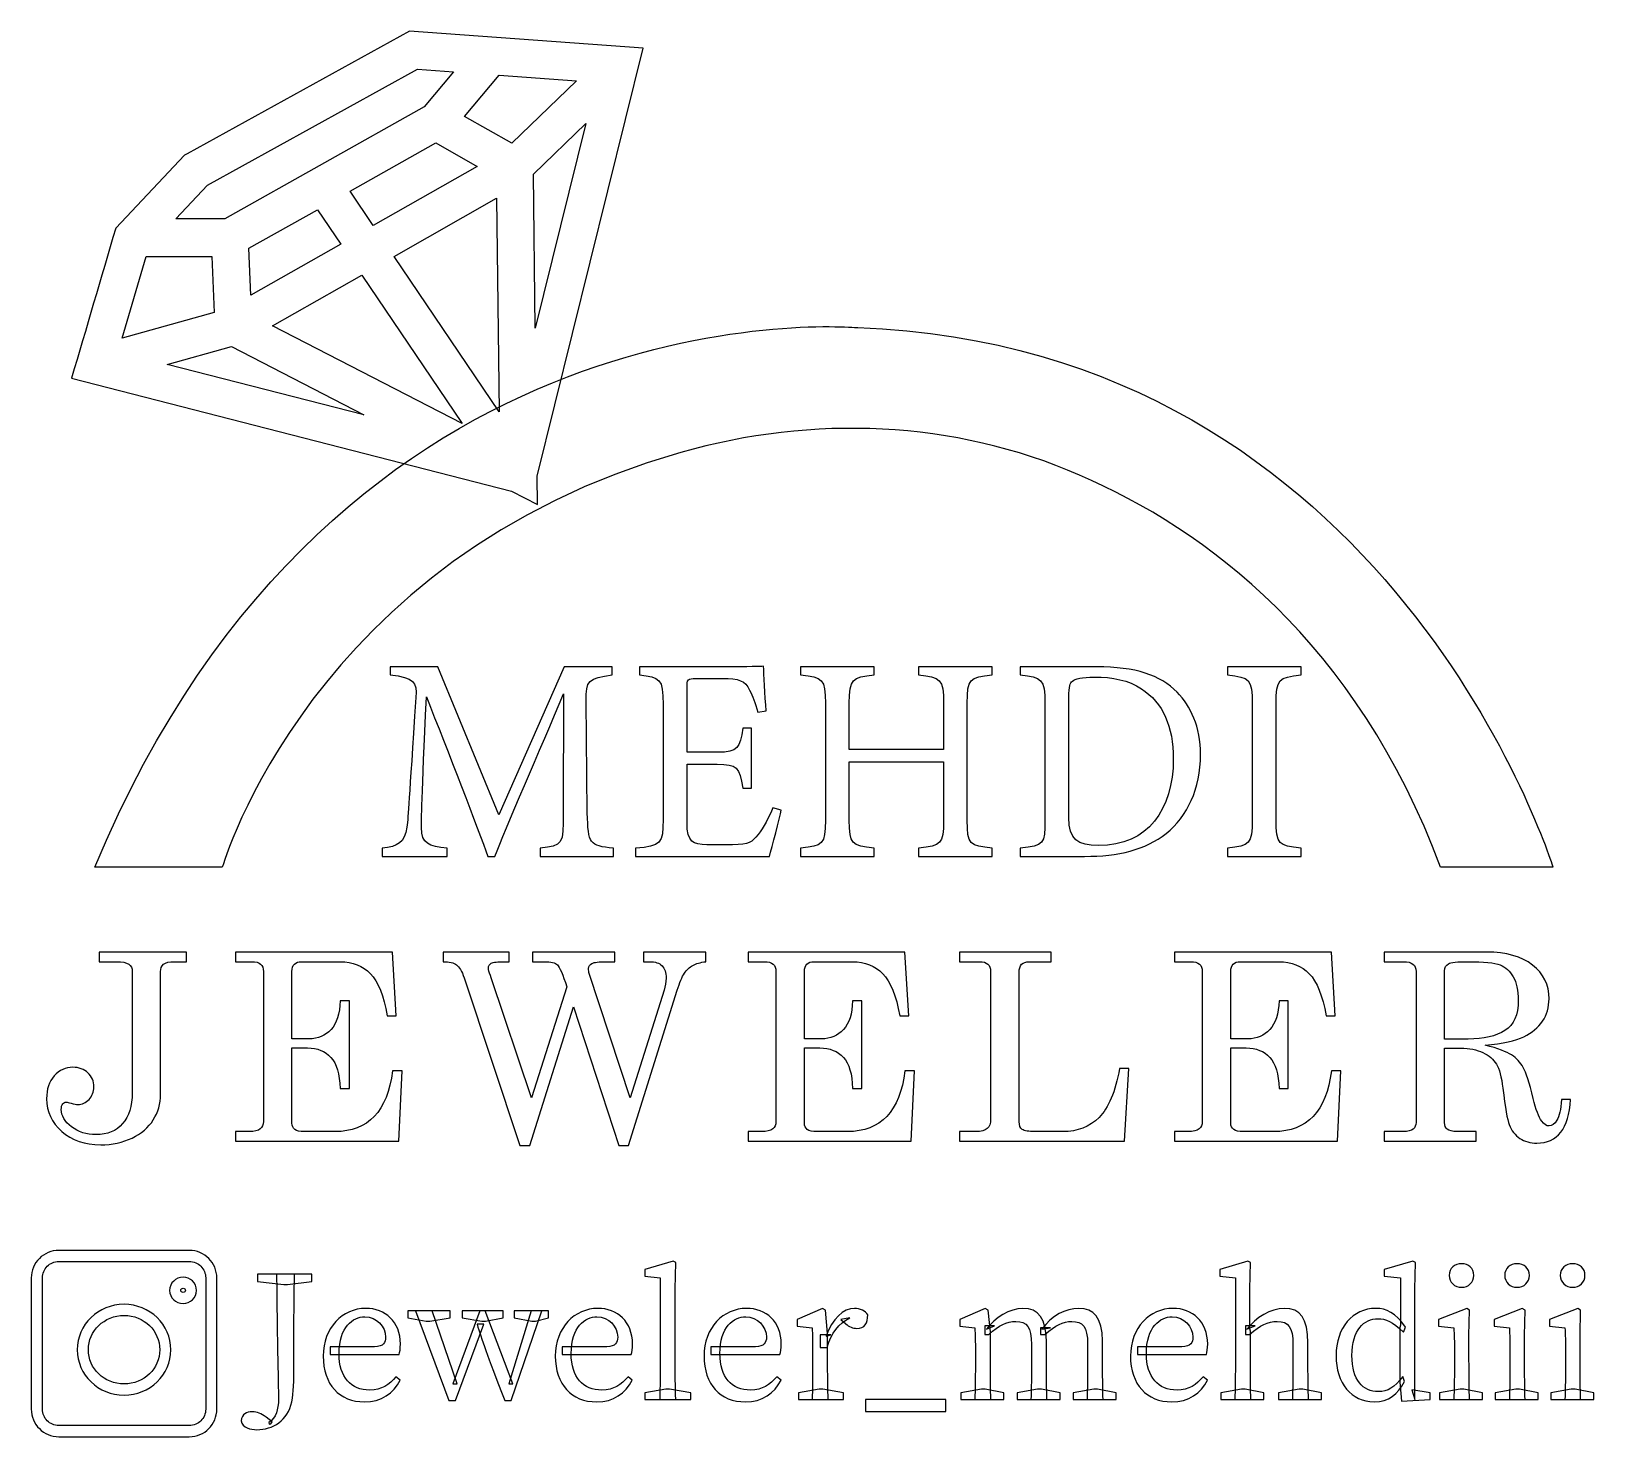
# Model space of a CAD drawing. Header units: millimetres. Extents: x -21.8 to 22, y -19.6 to 19.8.
import ezdxf

# ---------------------------------------------------------------- set-up
doc = ezdxf.new("R2010")
doc.units = ezdxf.units.MM
doc.header["$MEASUREMENT"] = 0
doc.layers.add('Layer 1', color=7, linetype='Continuous')

msp = doc.modelspace()

# ---------------------------------------------------------------- linework, layer by layer
at = {"layer": 'Layer 1', "color": 250}
for points, knots in [([(-17.4615, 16.3336), (-17.4615, 16.3336), (-11.2323, 19.7702), (-11.2323, 19.7702), (-11.2323, 19.7702), (-4.6802, 19.2939), (-4.6802, 19.2939), (-4.6802, 19.2939), (-7.651, 7.3), (-7.651, 7.3), (-7.651, 7.3), (-7.6412, 6.5007), (-7.6412, 6.5007), (-7.6412, 6.5007), (-8.365, 6.8746), (-8.365, 6.8746), (-8.365, 6.8746), (-20.7009, 10.0404), (-20.7009, 10.0404), (-20.288, 11.4442), (-19.8762, 12.8483), (-19.4619, 14.2517), (-19.4619, 14.2517), (-17.533, 16.2941), (-17.533, 16.2941), (-17.533, 16.2941), (-17.4615, 16.3336), (-17.4615, 16.3336)], [0, 0, 0, 0, 0.1111111, 0.1111111, 0.1111111, 0.2222222, 0.2222222, 0.2222222, 0.3333333, 0.3333333, 0.3333333, 0.4444444, 0.4444444, 0.4444444, 0.5555556, 0.5555556, 0.5555556, 0.6666667, 0.6666667, 0.6666667, 0.7777778, 0.7777778, 0.7777778, 0.8888889, 0.8888889, 0.8888889, 1, 1, 1, 1]), ([(-10.9992, 18.7035), (-10.9992, 18.7035), (-16.8861, 15.4557), (-16.8861, 15.4557), (-16.8861, 15.4557), (-17.7812, 14.508), (-17.7812, 14.508), (-17.7812, 14.508), (-16.4003, 14.508), (-16.4003, 14.508), (-16.4003, 14.508), (-10.8203, 17.6528), (-10.8203, 17.6528), (-10.8203, 17.6528), (-9.9969, 18.6307), (-9.9969, 18.6307), (-9.9969, 18.6307), (-10.9992, 18.7035), (-10.9992, 18.7035)], [0, 0, 0, 0, 0.1666667, 0.1666667, 0.1666667, 0.3333333, 0.3333333, 0.3333333, 0.5, 0.5, 0.5, 0.6666667, 0.6666667, 0.6666667, 0.8333333, 0.8333333, 0.8333333, 1, 1, 1, 1]), ([(-6.544, 18.3796), (-6.544, 18.3796), (-8.7116, 18.5372), (-8.7116, 18.5372), (-8.7116, 18.5372), (-9.6819, 17.3847), (-9.6819, 17.3847), (-9.6819, 17.3847), (-8.3596, 16.629), (-8.3596, 16.629), (-8.3596, 16.629), (-6.544, 18.3796), (-6.544, 18.3796)], [0, 0, 0, 0, 0.25, 0.25, 0.25, 0.5, 0.5, 0.5, 0.75, 0.75, 0.75, 1, 1, 1, 1]), ([(-7.7017, 11.4465), (-7.7017, 11.4465), (-6.2815, 17.1801), (-6.2815, 17.1801), (-6.2815, 17.1801), (-7.7543, 15.76), (-7.7543, 15.76), (-7.7543, 15.76), (-7.7017, 11.4465), (-7.7017, 11.4465)], [0, 0, 0, 0, 0.3333333, 0.3333333, 0.3333333, 0.6666667, 0.6666667, 0.6666667, 1, 1, 1, 1]), ([(-10.4873, 16.6385), (-10.4873, 16.6385), (-12.8918, 15.2833), (-12.8918, 15.2833), (-12.8918, 15.2833), (-12.243, 14.3229), (-12.243, 14.3229), (-12.243, 14.3229), (-9.3351, 15.98), (-9.3351, 15.98), (-9.3351, 15.98), (-10.4873, 16.6385), (-10.4873, 16.6385)], [0, 0, 0, 0, 0.25, 0.25, 0.25, 0.5, 0.5, 0.5, 0.75, 0.75, 0.75, 1, 1, 1, 1]), ([(-8.7907, 15.087), (-8.7907, 15.087), (-11.6561, 13.4541), (-11.6561, 13.4541), (-11.6561, 13.4541), (-8.7176, 9.1044), (-8.7176, 9.1044), (-8.7176, 9.1044), (-8.7907, 15.087), (-8.7907, 15.087)], [0, 0, 0, 0, 0.3333333, 0.3333333, 0.3333333, 0.6666667, 0.6666667, 0.6666667, 1, 1, 1, 1]), ([(-13.8071, 14.7675), (-13.8071, 14.7675), (-15.7284, 13.6847), (-15.7284, 13.6847), (-15.7284, 13.6847), (-15.673, 12.3681), (-15.673, 12.3681), (-15.673, 12.3681), (-13.1555, 13.8029), (-13.1555, 13.8029), (-13.1555, 13.8029), (-13.8071, 14.7675), (-13.8071, 14.7675)], [0, 0, 0, 0, 0.25, 0.25, 0.25, 0.5, 0.5, 0.5, 0.75, 0.75, 0.75, 1, 1, 1, 1]), ([(-18.605, 13.4594), (-18.605, 13.4594), (-19.2795, 11.1666), (-19.2795, 11.1666), (-19.2795, 11.1666), (-16.6988, 11.8823), (-16.6988, 11.8823), (-16.6988, 11.8823), (-16.765, 13.4594), (-16.765, 13.4594), (-16.765, 13.4594), (-18.605, 13.4594), (-18.605, 13.4594)], [0, 0, 0, 0, 0.25, 0.25, 0.25, 0.5, 0.5, 0.5, 0.75, 0.75, 0.75, 1, 1, 1, 1]), ([(-16.4743, -3.6674), (-16.4743, -3.6674), (-13.9826, 5.0138), (-3.6205, 7.963), (0.0795, 9.0164), (4.0221, 8.8626), (7.5509, 7.3298), (11.1048, 5.7864), (15.3124, 2.6608), (17.6718, -3.6674), (17.6718, -3.6674), (20.8239, -3.6674), (20.8239, -3.6674), (20.8239, -3.6674), (16.3062, 10.9369), (1.3343, 11.4622), (1.3343, 11.4622), (-13.2171, 12.8282), (-20.0465, -3.6674), (-20.0465, -3.6674), (-16.4743, -3.6674), (-16.4743, -3.6674)], [0, 0, 0, 0, 0.1428571, 0.1428571, 0.1428571, 0.2857143, 0.2857143, 0.2857143, 0.4285714, 0.4285714, 0.4285714, 0.5714286, 0.5714286, 0.5714286, 0.7142857, 0.7142857, 0.7142857, 0.8571429, 0.8571429, 0.8571429, 1, 1, 1, 1]), ([(-12.5686, 12.9341), (-12.5686, 12.9341), (-15.0634, 11.5123), (-15.0634, 11.5123), (-15.0634, 11.5123), (-9.7558, 8.7705), (-9.7558, 8.7705), (-9.7558, 8.7705), (-12.5686, 12.9341), (-12.5686, 12.9341)], [0, 0, 0, 0, 0.3333333, 0.3333333, 0.3333333, 0.6666667, 0.6666667, 0.6666667, 1, 1, 1, 1]), ([(-18.0214, 10.4307), (-18.0214, 10.4307), (-12.5112, 9.0165), (-12.5112, 9.0165), (-12.5112, 9.0165), (-16.2172, 10.931), (-16.2172, 10.931), (-16.2172, 10.931), (-18.0214, 10.4307), (-18.0214, 10.4307)], [0, 0, 0, 0, 0.3333333, 0.3333333, 0.3333333, 0.6666667, 0.6666667, 0.6666667, 1, 1, 1, 1]), ([(-7.5663, -3.3611), (-7.5663, -3.3611), (-7.5663, -3.1322), (-7.5663, -3.1322), (-6.9334, -3.0669), (-6.9098, -3.0175), (-6.9179, -2.143), (-6.9179, -2.143), (-6.9098, 1.1929), (-6.9098, 1.1929), (-7.543, -0.3032), (-8.5622, -2.6414), (-8.8324, -3.3611), (-8.8324, -3.3611), (-9.0332, -3.3611), (-9.0332, -3.3611), (-9.2956, -2.6175), (-10.1681, -0.3688), (-10.7547, 1.1111), (-10.8863, -1.7507), (-10.8937, -2.3963), (-10.8937, -2.5518), (-10.8863, -3.0097), (-10.6933, -3.075), (-10.1681, -3.1322), (-10.1681, -3.1322), (-10.1681, -3.3611), (-10.1681, -3.3611), (-10.1681, -3.3611), (-11.9979, -3.3611), (-11.9979, -3.3611), (-11.9979, -3.3611), (-11.9979, -3.1322), (-11.9979, -3.1322), (-11.5499, -3.0831), (-11.365, -2.985), (-11.3029, -2.5437), (-11.2567, -2.1835), (-11.249, -1.8893), (-11.0482, 1.0948), (-11.0175, 1.5199), (-11.0948, 1.6589), (-11.7739, 1.7245), (-11.7739, 1.7245), (-11.7739, 1.9535), (-11.7739, 1.9535), (-11.7739, 1.9535), (-10.4305, 1.9535), (-10.4305, 1.9535), (-10.4305, 1.9535), (-8.7245, -2.192), (-8.7245, -2.192), (-8.7245, -2.192), (-6.8946, 1.9535), (-6.8946, 1.9535), (-6.8946, 1.9535), (-5.5435, 1.9535), (-5.5435, 1.9535), (-5.5435, 1.9535), (-5.5435, 1.7245), (-5.5435, 1.7245), (-6.2074, 1.6427), (-6.2924, 1.5693), (-6.2769, 0.9968), (-6.2769, 0.9968), (-6.2459, -2.143), (-6.2459, -2.143), (-6.2152, -3.0175), (-6.1919, -3.0584), (-5.5125, -3.1322), (-5.5125, -3.1322), (-5.5125, -3.3611), (-5.5125, -3.3611), (-5.5125, -3.3611), (-7.5663, -3.3611), (-7.5663, -3.3611)], [0, 0, 0, 0, 0.04, 0.04, 0.04, 0.08, 0.08, 0.08, 0.12, 0.12, 0.12, 0.16, 0.16, 0.16, 0.2, 0.2, 0.2, 0.24, 0.24, 0.24, 0.28, 0.28, 0.28, 0.32, 0.32, 0.32, 0.36, 0.36, 0.36, 0.4, 0.4, 0.4, 0.44, 0.44, 0.44, 0.48, 0.48, 0.48, 0.52, 0.52, 0.52, 0.56, 0.56, 0.56, 0.6, 0.6, 0.6, 0.64, 0.64, 0.64, 0.68, 0.68, 0.68, 0.72, 0.72, 0.72, 0.76, 0.76, 0.76, 0.8, 0.8, 0.8, 0.84, 0.84, 0.84, 0.88, 0.88, 0.88, 0.92, 0.92, 0.92, 0.96, 0.96, 0.96, 1, 1, 1, 1]), ([(-0.8086, -2.0613), (-0.8552, -2.274), (-1.0636, -3.1157), (-1.1405, -3.3612), (-1.1405, -3.3612), (-4.893, -3.3612), (-4.893, -3.3612), (-4.893, -3.3612), (-4.893, -3.1319), (-4.893, -3.1319), (-4.1748, -3.0751), (-4.1208, -3.0014), (-4.1208, -2.3308), (-4.1208, -2.3308), (-4.1208, 0.8985), (-4.1208, 0.8985), (-4.1208, 1.6263), (-4.2058, 1.6672), (-4.7847, 1.7244), (-4.7847, 1.7244), (-4.7847, 1.9533), (-4.7847, 1.9533), (-4.7847, 1.9533), (-2.4225, 1.9533), (-2.4225, 1.9533), (-1.6969, 1.9533), (-1.3956, 1.9615), (-1.3028, 1.9699), (-1.2951, 1.7653), (-1.2644, 1.1522), (-1.2333, 0.7186), (-1.2333, 0.7186), (-1.4648, 0.6781), (-1.4648, 0.6781), (-1.5342, 0.956), (-1.6115, 1.1275), (-1.6969, 1.2993), (-1.8204, 1.5692), (-1.9978, 1.6263), (-2.461, 1.6263), (-2.461, 1.6263), (-3.1944, 1.6263), (-3.1944, 1.6263), (-3.4336, 1.6263), (-3.4491, 1.602), (-3.4491, 1.3646), (-3.4491, 1.3646), (-3.4491, -0.442), (-3.4491, -0.442), (-3.4491, -0.442), (-2.5922, -0.442), (-2.5922, -0.442), (-2.013, -0.442), (-1.9745, -0.3196), (-1.8817, 0.2364), (-1.8817, 0.2364), (-1.6426, 0.2364), (-1.6426, 0.2364), (-1.6426, 0.2364), (-1.6426, -1.4478), (-1.6426, -1.4478), (-1.6426, -1.4478), (-1.8817, -1.4478), (-1.8817, -1.4478), (-1.9823, -0.859), (-2.044, -0.7775), (-2.6, -0.7775), (-2.6, -0.7775), (-3.4491, -0.7775), (-3.4491, -0.7775), (-3.4491, -0.7775), (-3.4491, -2.4049), (-3.4491, -2.4049), (-3.4491, -2.9771), (-3.2791, -3.0254), (-2.8931, -3.0342), (-2.8931, -3.0342), (-2.1756, -3.0342), (-2.1756, -3.0342), (-1.7043, -3.0342), (-1.627, -2.9608), (-1.4573, -2.7474), (-1.3106, -2.576), (-1.1487, -2.2412), (-1.0404, -1.9956), (-1.0404, -1.9956), (-0.8086, -2.0613), (-0.8086, -2.0613)], [0, 0, 0, 0, 0.0344828, 0.0344828, 0.0344828, 0.0689655, 0.0689655, 0.0689655, 0.1034483, 0.1034483, 0.1034483, 0.137931, 0.137931, 0.137931, 0.1724138, 0.1724138, 0.1724138, 0.2068966, 0.2068966, 0.2068966, 0.2413793, 0.2413793, 0.2413793, 0.2758621, 0.2758621, 0.2758621, 0.3103448, 0.3103448, 0.3103448, 0.3448276, 0.3448276, 0.3448276, 0.3793103, 0.3793103, 0.3793103, 0.4137931, 0.4137931, 0.4137931, 0.4482759, 0.4482759, 0.4482759, 0.4827586, 0.4827586, 0.4827586, 0.5172414, 0.5172414, 0.5172414, 0.5517241, 0.5517241, 0.5517241, 0.5862069, 0.5862069, 0.5862069, 0.6206897, 0.6206897, 0.6206897, 0.6551724, 0.6551724, 0.6551724, 0.6896552, 0.6896552, 0.6896552, 0.7241379, 0.7241379, 0.7241379, 0.7586207, 0.7586207, 0.7586207, 0.7931034, 0.7931034, 0.7931034, 0.8275862, 0.8275862, 0.8275862, 0.862069, 0.862069, 0.862069, 0.8965517, 0.8965517, 0.8965517, 0.9310345, 0.9310345, 0.9310345, 0.9655172, 0.9655172, 0.9655172, 1, 1, 1, 1]), ([(5.1067, 1.7245), (4.466, 1.6589), (4.4039, 1.618), (4.4039, 0.9311), (4.4039, 0.9311), (4.4039, -2.3472), (4.4039, -2.3472), (4.4039, -3.0341), (4.4734, -3.0584), (5.1067, -3.1322), (5.1067, -3.1322), (5.1067, -3.3611), (5.1067, -3.3611), (5.1067, -3.3611), (3.0373, -3.3611), (3.0373, -3.3611), (3.0373, -3.3611), (3.0373, -3.1322), (3.0373, -3.1322), (3.6783, -3.0503), (3.74, -3.0341), (3.74, -2.3472), (3.74, -2.3472), (3.74, -0.7121), (3.74, -0.7121), (3.74, -0.7121), (1.0998, -0.7121), (1.0998, -0.7121), (1.0998, -0.7121), (1.0998, -2.3472), (1.0998, -2.3472), (1.0998, -3.0256), (1.1608, -3.0503), (1.7941, -3.1322), (1.7941, -3.1322), (1.7941, -3.3611), (1.7941, -3.3611), (1.7941, -3.3611), (-0.2669, -3.3611), (-0.2669, -3.3611), (-0.2669, -3.3611), (-0.2669, -3.1322), (-0.2669, -3.1322), (0.3583, -3.0584), (0.4278, -3.0341), (0.4278, -2.3472), (0.4278, -2.3472), (0.4278, 0.9311), (0.4278, 0.9311), (0.4278, 1.618), (0.3583, 1.6589), (-0.2669, 1.7245), (-0.2669, 1.7245), (-0.2669, 1.9535), (-0.2669, 1.9535), (-0.2669, 1.9535), (1.7941, 1.9535), (1.7941, 1.9535), (1.7941, 1.9535), (1.7941, 1.7245), (1.7941, 1.7245), (1.1767, 1.667), (1.0998, 1.6099), (1.0998, 0.9311), (1.0998, 0.9311), (1.0998, -0.3688), (1.0998, -0.3688), (1.0998, -0.3688), (3.74, -0.3688), (3.74, -0.3688), (3.74, -0.3688), (3.74, 0.9311), (3.74, 0.9311), (3.74, 1.6099), (3.6553, 1.667), (3.0373, 1.7245), (3.0373, 1.7245), (3.0373, 1.9535), (3.0373, 1.9535), (3.0373, 1.9535), (5.1067, 1.9535), (5.1067, 1.9535), (5.1067, 1.9535), (5.1067, 1.7245), (5.1067, 1.7245)], [0, 0, 0, 0, 0.0357143, 0.0357143, 0.0357143, 0.0714286, 0.0714286, 0.0714286, 0.1071429, 0.1071429, 0.1071429, 0.1428571, 0.1428571, 0.1428571, 0.1785714, 0.1785714, 0.1785714, 0.2142857, 0.2142857, 0.2142857, 0.25, 0.25, 0.25, 0.2857143, 0.2857143, 0.2857143, 0.3214286, 0.3214286, 0.3214286, 0.3571429, 0.3571429, 0.3571429, 0.3928571, 0.3928571, 0.3928571, 0.4285714, 0.4285714, 0.4285714, 0.4642857, 0.4642857, 0.4642857, 0.5, 0.5, 0.5, 0.5357143, 0.5357143, 0.5357143, 0.5714286, 0.5714286, 0.5714286, 0.6071429, 0.6071429, 0.6071429, 0.6428571, 0.6428571, 0.6428571, 0.6785714, 0.6785714, 0.6785714, 0.7142857, 0.7142857, 0.7142857, 0.75, 0.75, 0.75, 0.7857143, 0.7857143, 0.7857143, 0.8214286, 0.8214286, 0.8214286, 0.8571429, 0.8571429, 0.8571429, 0.8928571, 0.8928571, 0.8928571, 0.9285714, 0.9285714, 0.9285714, 0.9642857, 0.9642857, 0.9642857, 1, 1, 1, 1]), ([(8.0347, 1.9535), (9.1233, 1.9535), (9.8102, 1.7246), (10.2893, 1.242), (10.6671, 0.8497), (10.9451, 0.2775), (10.9451, -0.5075), (10.9451, -1.4642), (10.5747, -2.241), (9.9802, -2.7148), (9.3932, -3.1812), (8.6443, -3.3611), (7.6946, -3.3611), (7.6946, -3.3611), (5.888, -3.3611), (5.888, -3.3611), (5.888, -3.3611), (5.888, -3.1321), (5.888, -3.1321), (6.5523, -3.0669), (6.5833, -3.0097), (6.5833, -2.3394), (6.5833, -2.3394), (6.5833, 0.9234), (6.5833, 0.9234), (6.5833, 1.6265), (6.4902, 1.659), (5.888, 1.7246), (5.888, 1.7246), (5.888, 1.9535), (5.888, 1.9535), (5.888, 1.9535), (8.0347, 1.9535), (8.0347, 1.9535)], [0, 0, 0, 0, 0.0909091, 0.0909091, 0.0909091, 0.1818182, 0.1818182, 0.1818182, 0.2727273, 0.2727273, 0.2727273, 0.3636364, 0.3636364, 0.3636364, 0.4545455, 0.4545455, 0.4545455, 0.5454545, 0.5454545, 0.5454545, 0.6363636, 0.6363636, 0.6363636, 0.7272727, 0.7272727, 0.7272727, 0.8181818, 0.8181818, 0.8181818, 0.9090909, 0.9090909, 0.9090909, 1, 1, 1, 1]), ([(11.6957, -3.3611), (11.6957, -3.3611), (11.6957, -3.1322), (11.6957, -3.1322), (12.3286, -3.0584), (12.3907, -3.0256), (12.3907, -2.3306), (12.3907, -2.3306), (12.3907, 0.9149), (12.3907, 0.9149), (12.3907, 1.618), (12.3286, 1.6508), (11.6957, 1.7245), (11.6957, 1.7245), (11.6957, 1.9535), (11.6957, 1.9535), (11.6957, 1.9535), (13.7644, 1.9535), (13.7644, 1.9535), (13.7644, 1.9535), (13.7644, 1.7245), (13.7644, 1.7245), (13.1238, 1.6508), (13.0624, 1.618), (13.0624, 0.9149), (13.0624, 0.9149), (13.0624, -2.3306), (13.0624, -2.3306), (13.0624, -3.0341), (13.1238, -3.0584), (13.7644, -3.1322), (13.7644, -3.1322), (13.7644, -3.3611), (13.7644, -3.3611), (13.7644, -3.3611), (11.6957, -3.3611), (11.6957, -3.3611)], [0, 0, 0, 0, 0.0833333, 0.0833333, 0.0833333, 0.1666667, 0.1666667, 0.1666667, 0.25, 0.25, 0.25, 0.3333333, 0.3333333, 0.3333333, 0.4166667, 0.4166667, 0.4166667, 0.5, 0.5, 0.5, 0.5833333, 0.5833333, 0.5833333, 0.6666667, 0.6666667, 0.6666667, 0.75, 0.75, 0.75, 0.8333333, 0.8333333, 0.8333333, 0.9166667, 0.9166667, 0.9166667, 1, 1, 1, 1]), ([(7.2547, -2.2738), (7.2547, -2.8866), (7.5016, -3.0584), (8.0809, -3.0584), (9.4701, -3.0584), (10.1806, -2.053), (10.1806, -0.6218), (10.1806, 0.269), (9.8949, 0.9478), (9.2853, 1.3404), (8.93, 1.5775), (8.482, 1.6671), (7.9652, 1.6671), (7.6173, 1.6671), (7.4325, 1.618), (7.3545, 1.5528), (7.2854, 1.5037), (7.2547, 1.4138), (7.2547, 1.0949), (7.2547, 1.0949), (7.2547, -2.2738), (7.2547, -2.2738)], [0, 0, 0, 0, 0.1428571, 0.1428571, 0.1428571, 0.2857143, 0.2857143, 0.2857143, 0.4285714, 0.4285714, 0.4285714, 0.5714286, 0.5714286, 0.5714286, 0.7142857, 0.7142857, 0.7142857, 0.8571429, 0.8571429, 0.8571429, 1, 1, 1, 1]), ([(-19.9296, -6.0441), (-19.9296, -6.0441), (-17.4753, -6.0441), (-17.4753, -6.0441), (-17.4753, -6.0441), (-17.4753, -6.3129), (-17.4753, -6.3129), (-17.4753, -6.3129), (-17.8245, -6.3129), (-17.8245, -6.3129), (-17.9621, -6.3129), (-18.0605, -6.3366), (-18.1191, -6.3846), (-18.178, -6.4325), (-18.2073, -6.5017), (-18.2073, -6.5923), (-18.2073, -6.5923), (-18.2073, -10.0295), (-18.2073, -10.0295), (-18.2073, -10.2947), (-18.2747, -10.5343), (-18.4098, -10.7477), (-18.5449, -10.9615), (-18.7428, -11.1312), (-19.0028, -11.2568), (-19.2632, -11.3824), (-19.557, -11.4452), (-19.8844, -11.4452), (-20.33, -11.4452), (-20.694, -11.3199), (-20.9766, -11.0705), (-21.2592, -10.8211), (-21.4003, -10.5156), (-21.4003, -10.1543), (-21.4003, -9.8876), (-21.329, -9.6735), (-21.1865, -9.5133), (-21.044, -9.3535), (-20.869, -9.2731), (-20.6612, -9.2731), (-20.4912, -9.2731), (-20.3511, -9.3253), (-20.2411, -9.4294), (-20.131, -9.5334), (-20.076, -9.665), (-20.076, -9.8252), (-20.076, -9.9635), (-20.1208, -10.0799), (-20.2107, -10.1744), (-20.301, -10.269), (-20.4048, -10.3159), (-20.5226, -10.3159), (-20.5677, -10.3159), (-20.6302, -10.3039), (-20.7103, -10.2803), (-20.7776, -10.2612), (-20.8228, -10.2517), (-20.845, -10.2517), (-20.8877, -10.2517), (-20.9216, -10.2686), (-20.9466, -10.3014), (-20.9741, -10.3353), (-20.9879, -10.3858), (-20.9879, -10.4524), (-20.9879, -10.6313), (-20.8934, -10.7946), (-20.7043, -10.9417), (-20.5155, -11.0888), (-20.2834, -11.1619), (-20.0086, -11.1619), (-19.6957, -11.1619), (-19.4494, -11.0585), (-19.2692, -10.8518), (-19.0892, -10.6451), (-18.9989, -10.3568), (-18.9989, -9.9864), (-18.9989, -9.9864), (-18.9989, -6.5923), (-18.9989, -6.5923), (-18.9989, -6.4992), (-19.0321, -6.4294), (-19.0984, -6.3828), (-19.1647, -6.3362), (-19.278, -6.3129), (-19.4381, -6.3129), (-19.4381, -6.3129), (-19.9296, -6.3129), (-19.9296, -6.3129), (-19.9296, -6.3129), (-19.9296, -6.0441), (-19.9296, -6.0441)], [0, 0, 0, 0, 0.0333333, 0.0333333, 0.0333333, 0.0666667, 0.0666667, 0.0666667, 0.1, 0.1, 0.1, 0.1333333, 0.1333333, 0.1333333, 0.1666667, 0.1666667, 0.1666667, 0.2, 0.2, 0.2, 0.2333333, 0.2333333, 0.2333333, 0.2666667, 0.2666667, 0.2666667, 0.3, 0.3, 0.3, 0.3333333, 0.3333333, 0.3333333, 0.3666667, 0.3666667, 0.3666667, 0.4, 0.4, 0.4, 0.4333333, 0.4333333, 0.4333333, 0.4666667, 0.4666667, 0.4666667, 0.5, 0.5, 0.5, 0.5333333, 0.5333333, 0.5333333, 0.5666667, 0.5666667, 0.5666667, 0.6, 0.6, 0.6, 0.6333333, 0.6333333, 0.6333333, 0.6666667, 0.6666667, 0.6666667, 0.7, 0.7, 0.7, 0.7333333, 0.7333333, 0.7333333, 0.7666667, 0.7666667, 0.7666667, 0.8, 0.8, 0.8, 0.8333333, 0.8333333, 0.8333333, 0.8666667, 0.8666667, 0.8666667, 0.9, 0.9, 0.9, 0.9333333, 0.9333333, 0.9333333, 0.9666667, 0.9666667, 0.9666667, 1, 1, 1, 1]), ([(-16.1021, -6.0441), (-16.1021, -6.0441), (-11.7043, -6.0441), (-11.7043, -6.0441), (-11.7043, -6.0441), (-11.5992, -7.8324), (-11.5992, -7.8324), (-11.5992, -7.8324), (-11.8507, -7.8324), (-11.8507, -7.8324), (-11.9506, -7.2683), (-12.1086, -6.8742), (-12.3245, -6.6495), (-12.5408, -6.4255), (-12.8223, -6.3129), (-13.1694, -6.3129), (-13.1694, -6.3129), (-14.2563, -6.3129), (-14.2563, -6.3129), (-14.3438, -6.3129), (-14.4101, -6.3355), (-14.4549, -6.381), (-14.5001, -6.4262), (-14.5223, -6.4957), (-14.5223, -6.5885), (-14.5223, -6.5885), (-14.5223, -8.4776), (-14.5223, -8.4776), (-14.5223, -8.4776), (-14.0471, -8.4776), (-14.0471, -8.4776), (-13.7928, -8.4776), (-13.5864, -8.3901), (-13.428, -8.2158), (-13.2693, -8.0412), (-13.1842, -7.7734), (-13.1715, -7.4133), (-13.1715, -7.4133), (-12.9126, -7.4133), (-12.9126, -7.4133), (-12.9126, -7.4133), (-12.9126, -9.8682), (-12.9126, -9.8682), (-12.9126, -9.8682), (-13.1715, -9.8682), (-13.1715, -9.8682), (-13.1842, -9.4618), (-13.2707, -9.1708), (-13.4319, -8.9955), (-13.5924, -8.8198), (-13.8115, -8.7319), (-14.0884, -8.7319), (-14.0884, -8.7319), (-14.5223, -8.7319), (-14.5223, -8.7319), (-14.5223, -8.7319), (-14.5223, -10.8394), (-14.5223, -10.8394), (-14.5223, -10.916), (-14.4955, -10.9745), (-14.4419, -11.0151), (-14.3883, -11.0553), (-14.299, -11.0761), (-14.1738, -11.0761), (-14.1738, -11.0761), (-13.3158, -11.0761), (-13.3158, -11.0761), (-12.3838, -11.0761), (-11.8469, -10.5068), (-11.7043, -9.3701), (-11.7043, -9.3701), (-11.4341, -9.3701), (-11.4341, -9.3701), (-11.4341, -9.3701), (-11.5279, -11.3446), (-11.5279, -11.3446), (-11.5279, -11.3446), (-16.1021, -11.3446), (-16.1021, -11.3446), (-16.1021, -11.3446), (-16.1021, -11.0761), (-16.1021, -11.0761), (-16.1021, -11.0761), (-15.7232, -11.0761), (-15.7232, -11.0761), (-15.5757, -11.0761), (-15.4717, -11.0515), (-15.4117, -11.0028), (-15.3517, -10.9537), (-15.3217, -10.8825), (-15.3217, -10.789), (-15.3217, -10.789), (-15.3217, -6.5885), (-15.3217, -6.5885), (-15.3217, -6.4957), (-15.3478, -6.4262), (-15.4004, -6.381), (-15.453, -6.3355), (-15.5355, -6.3129), (-15.648, -6.3129), (-15.648, -6.3129), (-16.1021, -6.3129), (-16.1021, -6.3129), (-16.1021, -6.3129), (-16.1021, -6.0441), (-16.1021, -6.0441)], [0, 0, 0, 0, 0.0285714, 0.0285714, 0.0285714, 0.0571429, 0.0571429, 0.0571429, 0.0857143, 0.0857143, 0.0857143, 0.1142857, 0.1142857, 0.1142857, 0.1428571, 0.1428571, 0.1428571, 0.1714286, 0.1714286, 0.1714286, 0.2, 0.2, 0.2, 0.2285714, 0.2285714, 0.2285714, 0.2571429, 0.2571429, 0.2571429, 0.2857143, 0.2857143, 0.2857143, 0.3142857, 0.3142857, 0.3142857, 0.3428571, 0.3428571, 0.3428571, 0.3714286, 0.3714286, 0.3714286, 0.4, 0.4, 0.4, 0.4285714, 0.4285714, 0.4285714, 0.4571429, 0.4571429, 0.4571429, 0.4857143, 0.4857143, 0.4857143, 0.5142857, 0.5142857, 0.5142857, 0.5428571, 0.5428571, 0.5428571, 0.5714286, 0.5714286, 0.5714286, 0.6, 0.6, 0.6, 0.6285714, 0.6285714, 0.6285714, 0.6571429, 0.6571429, 0.6571429, 0.6857143, 0.6857143, 0.6857143, 0.7142857, 0.7142857, 0.7142857, 0.7428571, 0.7428571, 0.7428571, 0.7714286, 0.7714286, 0.7714286, 0.8, 0.8, 0.8, 0.8285714, 0.8285714, 0.8285714, 0.8571429, 0.8571429, 0.8571429, 0.8857143, 0.8857143, 0.8857143, 0.9142857, 0.9142857, 0.9142857, 0.9428571, 0.9428571, 0.9428571, 0.9714286, 0.9714286, 0.9714286, 1, 1, 1, 1]), ([(-10.286, -6.0441), (-10.286, -6.0441), (-8.4325, -6.0441), (-8.4325, -6.0441), (-8.4325, -6.0441), (-8.4325, -6.3129), (-8.4325, -6.3129), (-8.4325, -6.3129), (-8.5634, -6.3129), (-8.5634, -6.3129), (-8.7574, -6.3129), (-8.8816, -6.3274), (-8.9356, -6.356), (-8.9892, -6.3846), (-9.016, -6.4301), (-9.016, -6.4925), (-9.016, -6.5352), (-8.997, -6.6029), (-8.9596, -6.6964), (-8.9596, -6.6964), (-8.937, -6.7645), (-8.937, -6.7645), (-8.937, -6.7645), (-7.8078, -10.1296), (-7.8078, -10.1296), (-7.8078, -10.1296), (-6.8161, -7.0213), (-6.8161, -7.0213), (-6.9318, -6.6685), (-7.0204, -6.4618), (-7.0814, -6.4022), (-7.1424, -6.3429), (-7.2641, -6.3129), (-7.4465, -6.3129), (-7.4465, -6.3129), (-7.7834, -6.3129), (-7.7834, -6.3129), (-7.7834, -6.3129), (-7.7834, -6.0441), (-7.7834, -6.0441), (-7.7834, -6.0441), (-5.4681, -6.0441), (-5.4681, -6.0441), (-5.4681, -6.0441), (-5.4681, -6.3129), (-5.4681, -6.3129), (-5.4681, -6.3129), (-5.708, -6.3129), (-5.708, -6.3129), (-5.9179, -6.3129), (-6.0541, -6.3292), (-6.1165, -6.3609), (-6.179, -6.3934), (-6.2104, -6.4421), (-6.2104, -6.5066), (-6.2104, -6.5567), (-6.2026, -6.6029), (-6.1878, -6.646), (-6.1878, -6.646), (-5.0385, -10.1296), (-5.0385, -10.1296), (-5.0385, -10.1296), (-4.092, -7.1155), (-4.092, -7.1155), (-4.0546, -6.9984), (-4.0359, -6.8866), (-4.0359, -6.7786), (-4.0359, -6.6188), (-4.074, -6.5013), (-4.1498, -6.4258), (-4.2264, -6.3503), (-4.3403, -6.3129), (-4.4927, -6.3129), (-4.4927, -6.3129), (-4.6649, -6.3129), (-4.6649, -6.3129), (-4.6649, -6.3129), (-4.6649, -6.0441), (-4.6649, -6.0441), (-4.6649, -6.0441), (-2.9239, -6.0441), (-2.9239, -6.0441), (-2.9239, -6.0441), (-2.9239, -6.3129), (-2.9239, -6.3129), (-3.0767, -6.332), (-3.198, -6.3669), (-3.2883, -6.4188), (-3.3783, -6.4696), (-3.4566, -6.5433), (-3.5229, -6.6389), (-3.5892, -6.7349), (-3.6563, -6.8933), (-3.7237, -7.1155), (-3.7237, -7.1155), (-5.091, -11.4702), (-5.091, -11.4702), (-5.091, -11.4702), (-5.3581, -11.4702), (-5.3581, -11.4702), (-5.3581, -11.4702), (-6.6348, -7.5745), (-6.6348, -7.5745), (-6.6348, -7.5745), (-7.8526, -11.4702), (-7.8526, -11.4702), (-7.8526, -11.4702), (-8.1337, -11.4702), (-8.1337, -11.4702), (-8.1337, -11.4702), (-9.6965, -6.7645), (-9.6965, -6.7645), (-9.759, -6.5807), (-9.8299, -6.459), (-9.9086, -6.4008), (-9.9876, -6.3422), (-10.1135, -6.3129), (-10.286, -6.3129), (-10.286, -6.3129), (-10.286, -6.0441), (-10.286, -6.0441)], [0, 0, 0, 0, 0.025, 0.025, 0.025, 0.05, 0.05, 0.05, 0.075, 0.075, 0.075, 0.1, 0.1, 0.1, 0.125, 0.125, 0.125, 0.15, 0.15, 0.15, 0.175, 0.175, 0.175, 0.2, 0.2, 0.2, 0.225, 0.225, 0.225, 0.25, 0.25, 0.25, 0.275, 0.275, 0.275, 0.3, 0.3, 0.3, 0.325, 0.325, 0.325, 0.35, 0.35, 0.35, 0.375, 0.375, 0.375, 0.4, 0.4, 0.4, 0.425, 0.425, 0.425, 0.45, 0.45, 0.45, 0.475, 0.475, 0.475, 0.5, 0.5, 0.5, 0.525, 0.525, 0.525, 0.55, 0.55, 0.55, 0.575, 0.575, 0.575, 0.6, 0.6, 0.6, 0.625, 0.625, 0.625, 0.65, 0.65, 0.65, 0.675, 0.675, 0.675, 0.7, 0.7, 0.7, 0.725, 0.725, 0.725, 0.75, 0.75, 0.75, 0.775, 0.775, 0.775, 0.8, 0.8, 0.8, 0.825, 0.825, 0.825, 0.85, 0.85, 0.85, 0.875, 0.875, 0.875, 0.9, 0.9, 0.9, 0.925, 0.925, 0.925, 0.95, 0.95, 0.95, 0.975, 0.975, 0.975, 1, 1, 1, 1]), ([(-1.7382, -6.0441), (-1.7382, -6.0441), (2.6592, -6.0441), (2.6592, -6.0441), (2.6592, -6.0441), (2.765, -7.8324), (2.765, -7.8324), (2.765, -7.8324), (2.5131, -7.8324), (2.5131, -7.8324), (2.4136, -7.2683), (2.2556, -6.8742), (2.0393, -6.6495), (1.8234, -6.4255), (1.5416, -6.3129), (1.1937, -6.3129), (1.1937, -6.3129), (0.1075, -6.3129), (0.1075, -6.3129), (0.02, -6.3129), (-0.0463, -6.3355), (-0.0911, -6.381), (-0.1359, -6.4262), (-0.1585, -6.4957), (-0.1585, -6.5885), (-0.1585, -6.5885), (-0.1585, -8.4776), (-0.1585, -8.4776), (-0.1585, -8.4776), (0.3167, -8.4776), (0.3167, -8.4776), (0.5711, -8.4776), (0.7778, -8.3901), (0.9362, -8.2158), (1.0946, -8.0412), (1.1796, -7.7734), (1.1919, -7.4133), (1.1919, -7.4133), (1.4516, -7.4133), (1.4516, -7.4133), (1.4516, -7.4133), (1.4516, -9.8682), (1.4516, -9.8682), (1.4516, -9.8682), (1.1919, -9.8682), (1.1919, -9.8682), (1.1796, -9.4618), (1.0935, -9.1708), (0.932, -8.9955), (0.7714, -8.8198), (0.5527, -8.7319), (0.2754, -8.7319), (0.2754, -8.7319), (-0.1585, -8.7319), (-0.1585, -8.7319), (-0.1585, -8.7319), (-0.1585, -10.8394), (-0.1585, -10.8394), (-0.1585, -10.916), (-0.1317, -10.9745), (-0.0781, -11.0151), (-0.0241, -11.0553), (0.0652, -11.0761), (0.1901, -11.0761), (0.1901, -11.0761), (1.0487, -11.0761), (1.0487, -11.0761), (1.9804, -11.0761), (2.5177, -10.5068), (2.6592, -9.3701), (2.6592, -9.3701), (2.9301, -9.3701), (2.9301, -9.3701), (2.9301, -9.3701), (2.8359, -11.3446), (2.8359, -11.3446), (2.8359, -11.3446), (-1.7382, -11.3446), (-1.7382, -11.3446), (-1.7382, -11.3446), (-1.7382, -11.0761), (-1.7382, -11.0761), (-1.7382, -11.0761), (-1.3593, -11.0761), (-1.3593, -11.0761), (-1.2119, -11.0761), (-1.1078, -11.0515), (-1.0478, -11.0028), (-0.9879, -10.9537), (-0.9579, -10.8825), (-0.9579, -10.789), (-0.9579, -10.789), (-0.9579, -6.5885), (-0.9579, -6.5885), (-0.9579, -6.4957), (-0.984, -6.4262), (-1.0365, -6.381), (-1.0891, -6.3355), (-1.1717, -6.3129), (-1.2842, -6.3129), (-1.2842, -6.3129), (-1.7382, -6.3129), (-1.7382, -6.3129), (-1.7382, -6.3129), (-1.7382, -6.0441), (-1.7382, -6.0441)], [0, 0, 0, 0, 0.0285714, 0.0285714, 0.0285714, 0.0571429, 0.0571429, 0.0571429, 0.0857143, 0.0857143, 0.0857143, 0.1142857, 0.1142857, 0.1142857, 0.1428571, 0.1428571, 0.1428571, 0.1714286, 0.1714286, 0.1714286, 0.2, 0.2, 0.2, 0.2285714, 0.2285714, 0.2285714, 0.2571429, 0.2571429, 0.2571429, 0.2857143, 0.2857143, 0.2857143, 0.3142857, 0.3142857, 0.3142857, 0.3428571, 0.3428571, 0.3428571, 0.3714286, 0.3714286, 0.3714286, 0.4, 0.4, 0.4, 0.4285714, 0.4285714, 0.4285714, 0.4571429, 0.4571429, 0.4571429, 0.4857143, 0.4857143, 0.4857143, 0.5142857, 0.5142857, 0.5142857, 0.5428571, 0.5428571, 0.5428571, 0.5714286, 0.5714286, 0.5714286, 0.6, 0.6, 0.6, 0.6285714, 0.6285714, 0.6285714, 0.6571429, 0.6571429, 0.6571429, 0.6857143, 0.6857143, 0.6857143, 0.7142857, 0.7142857, 0.7142857, 0.7428571, 0.7428571, 0.7428571, 0.7714286, 0.7714286, 0.7714286, 0.8, 0.8, 0.8, 0.8285714, 0.8285714, 0.8285714, 0.8571429, 0.8571429, 0.8571429, 0.8857143, 0.8857143, 0.8857143, 0.9142857, 0.9142857, 0.9142857, 0.9428571, 0.9428571, 0.9428571, 0.9714286, 0.9714286, 0.9714286, 1, 1, 1, 1]), ([(4.1868, -6.0441), (4.1868, -6.0441), (6.7607, -6.0441), (6.7607, -6.0441), (6.7607, -6.0441), (6.7607, -6.3129), (6.7607, -6.3129), (6.7607, -6.3129), (6.1454, -6.3129), (6.1454, -6.3129), (6.0477, -6.3129), (5.9758, -6.3376), (5.9295, -6.3863), (5.8833, -6.435), (5.86, -6.5123), (5.86, -6.6174), (5.86, -6.6174), (5.86, -10.7996), (5.86, -10.7996), (5.86, -10.9005), (5.8893, -10.9714), (5.9482, -11.0134), (6.0068, -11.055), (6.1246, -11.0761), (6.3024, -11.0761), (6.3024, -11.0761), (7.0817, -11.0761), (7.0817, -11.0761), (7.4966, -11.0761), (7.836, -10.9439), (8.0991, -10.68), (8.3627, -10.4161), (8.5546, -9.9578), (8.6745, -9.3052), (8.6745, -9.3052), (8.9373, -9.3052), (8.9373, -9.3052), (8.9373, -9.3052), (8.8096, -11.3446), (8.8096, -11.3446), (8.8096, -11.3446), (4.1868, -11.3446), (4.1868, -11.3446), (4.1868, -11.3446), (4.1868, -11.0761), (4.1868, -11.0761), (4.1868, -11.0761), (4.6405, -11.0761), (4.6405, -11.0761), (4.7961, -11.0761), (4.9047, -11.0479), (4.9672, -10.9915), (5.03, -10.9357), (5.061, -10.8451), (5.061, -10.7209), (5.061, -10.7209), (5.061, -6.5814), (5.061, -6.5814), (5.061, -6.4929), (5.0345, -6.4262), (4.9823, -6.381), (4.9298, -6.3355), (4.8525, -6.3129), (4.7499, -6.3129), (4.7499, -6.3129), (4.1868, -6.3129), (4.1868, -6.3129), (4.1868, -6.3129), (4.1868, -6.0441), (4.1868, -6.0441)], [0, 0, 0, 0, 0.0434783, 0.0434783, 0.0434783, 0.0869565, 0.0869565, 0.0869565, 0.1304348, 0.1304348, 0.1304348, 0.173913, 0.173913, 0.173913, 0.2173913, 0.2173913, 0.2173913, 0.2608696, 0.2608696, 0.2608696, 0.3043478, 0.3043478, 0.3043478, 0.3478261, 0.3478261, 0.3478261, 0.3913043, 0.3913043, 0.3913043, 0.4347826, 0.4347826, 0.4347826, 0.4782609, 0.4782609, 0.4782609, 0.5217391, 0.5217391, 0.5217391, 0.5652174, 0.5652174, 0.5652174, 0.6086957, 0.6086957, 0.6086957, 0.6521739, 0.6521739, 0.6521739, 0.6956522, 0.6956522, 0.6956522, 0.7391304, 0.7391304, 0.7391304, 0.7826087, 0.7826087, 0.7826087, 0.826087, 0.826087, 0.826087, 0.8695652, 0.8695652, 0.8695652, 0.9130435, 0.9130435, 0.9130435, 0.9565217, 0.9565217, 0.9565217, 1, 1, 1, 1]), ([(10.2126, -6.0441), (10.2126, -6.0441), (14.6107, -6.0441), (14.6107, -6.0441), (14.6107, -6.0441), (14.7162, -7.8324), (14.7162, -7.8324), (14.7162, -7.8324), (14.4646, -7.8324), (14.4646, -7.8324), (14.3645, -7.2683), (14.2064, -6.8742), (13.9905, -6.6495), (13.7743, -6.4255), (13.4927, -6.3129), (13.1453, -6.3129), (13.1453, -6.3129), (12.0587, -6.3129), (12.0587, -6.3129), (11.9712, -6.3129), (11.9049, -6.3355), (11.8601, -6.381), (11.8153, -6.4262), (11.7927, -6.4957), (11.7927, -6.5885), (11.7927, -6.5885), (11.7927, -8.4776), (11.7927, -8.4776), (11.7927, -8.4776), (12.2675, -8.4776), (12.2675, -8.4776), (12.5226, -8.4776), (12.7286, -8.3901), (12.8874, -8.2158), (13.0454, -8.0412), (13.1308, -7.7734), (13.1435, -7.4133), (13.1435, -7.4133), (13.4028, -7.4133), (13.4028, -7.4133), (13.4028, -7.4133), (13.4028, -9.8682), (13.4028, -9.8682), (13.4028, -9.8682), (13.1435, -9.8682), (13.1435, -9.8682), (13.1308, -9.4618), (13.0444, -9.1708), (12.8831, -8.9955), (12.7223, -8.8198), (12.5036, -8.7319), (12.227, -8.7319), (12.227, -8.7319), (11.7927, -8.7319), (11.7927, -8.7319), (11.7927, -8.7319), (11.7927, -10.8394), (11.7927, -10.8394), (11.7927, -10.916), (11.8195, -10.9745), (11.8731, -11.0151), (11.9268, -11.0553), (12.016, -11.0761), (12.1413, -11.0761), (12.1413, -11.0761), (12.9992, -11.0761), (12.9992, -11.0761), (13.9312, -11.0761), (14.4682, -10.5068), (14.6107, -9.3701), (14.6107, -9.3701), (14.8809, -9.3701), (14.8809, -9.3701), (14.8809, -9.3701), (14.7874, -11.3446), (14.7874, -11.3446), (14.7874, -11.3446), (10.2126, -11.3446), (10.2126, -11.3446), (10.2126, -11.3446), (10.2126, -11.0761), (10.2126, -11.0761), (10.2126, -11.0761), (10.5922, -11.0761), (10.5922, -11.0761), (10.7397, -11.0761), (10.843, -11.0515), (10.9034, -11.0028), (10.9633, -10.9537), (10.9933, -10.8825), (10.9933, -10.789), (10.9933, -10.789), (10.9933, -6.5885), (10.9933, -6.5885), (10.9933, -6.4957), (10.9672, -6.4262), (10.9143, -6.381), (10.8621, -6.3355), (10.7795, -6.3129), (10.667, -6.3129), (10.667, -6.3129), (10.2126, -6.3129), (10.2126, -6.3129), (10.2126, -6.3129), (10.2126, -6.0441), (10.2126, -6.0441)], [0, 0, 0, 0, 0.0285714, 0.0285714, 0.0285714, 0.0571429, 0.0571429, 0.0571429, 0.0857143, 0.0857143, 0.0857143, 0.1142857, 0.1142857, 0.1142857, 0.1428571, 0.1428571, 0.1428571, 0.1714286, 0.1714286, 0.1714286, 0.2, 0.2, 0.2, 0.2285714, 0.2285714, 0.2285714, 0.2571429, 0.2571429, 0.2571429, 0.2857143, 0.2857143, 0.2857143, 0.3142857, 0.3142857, 0.3142857, 0.3428571, 0.3428571, 0.3428571, 0.3714286, 0.3714286, 0.3714286, 0.4, 0.4, 0.4, 0.4285714, 0.4285714, 0.4285714, 0.4571429, 0.4571429, 0.4571429, 0.4857143, 0.4857143, 0.4857143, 0.5142857, 0.5142857, 0.5142857, 0.5428571, 0.5428571, 0.5428571, 0.5714286, 0.5714286, 0.5714286, 0.6, 0.6, 0.6, 0.6285714, 0.6285714, 0.6285714, 0.6571429, 0.6571429, 0.6571429, 0.6857143, 0.6857143, 0.6857143, 0.7142857, 0.7142857, 0.7142857, 0.7428571, 0.7428571, 0.7428571, 0.7714286, 0.7714286, 0.7714286, 0.8, 0.8, 0.8, 0.8285714, 0.8285714, 0.8285714, 0.8571429, 0.8571429, 0.8571429, 0.8857143, 0.8857143, 0.8857143, 0.9142857, 0.9142857, 0.9142857, 0.9428571, 0.9428571, 0.9428571, 0.9714286, 0.9714286, 0.9714286, 1, 1, 1, 1]), ([(16.0923, -6.0442), (16.0923, -6.0442), (18.9594, -6.0442), (18.9594, -6.0442), (19.5146, -6.0442), (19.9454, -6.1649), (20.2523, -6.4062), (20.5585, -6.6475), (20.712, -6.9639), (20.712, -7.3559), (20.712, -7.5901), (20.6513, -7.7982), (20.5296, -7.9813), (20.4082, -8.1641), (20.2332, -8.3098), (20.0043, -8.4184), (19.7757, -8.5271), (19.4158, -8.6057), (18.9251, -8.653), (19.2821, -8.7462), (19.528, -8.8379), (19.6628, -8.9275), (19.7976, -9.0171), (19.9059, -9.1328), (19.9866, -9.275), (20.0681, -9.4168), (20.1616, -9.7068), (20.2678, -10.1439), (20.3437, -10.4575), (20.4237, -10.6709), (20.5091, -10.7856), (20.574, -10.8738), (20.6439, -10.9182), (20.7194, -10.9182), (20.7966, -10.9182), (20.8686, -10.8639), (20.9353, -10.7549), (21.0016, -10.6466), (21.0418, -10.4547), (21.057, -10.1795), (21.057, -10.1795), (21.312, -10.1795), (21.312, -10.1795), (21.2648, -10.9923), (20.9508, -11.3987), (20.3701, -11.3987), (20.1877, -11.3987), (20.0293, -11.3542), (19.8956, -11.266), (19.7616, -11.1775), (19.661, -11.0473), (19.5936, -10.8752), (19.5411, -10.7461), (19.4822, -10.4081), (19.4173, -9.8609), (19.3795, -9.5431), (19.3202, -9.3173), (19.2388, -9.1832), (19.158, -9.0495), (19.0306, -8.9423), (18.8581, -8.8612), (18.6856, -8.78), (18.4792, -8.7391), (18.239, -8.7391), (18.239, -8.7391), (17.7846, -8.7391), (17.7846, -8.7391), (17.7846, -8.7391), (17.7846, -10.8215), (17.7846, -10.8215), (17.7846, -10.9097), (17.8082, -10.9722), (17.8559, -11.0078), (17.9162, -11.0533), (18.01, -11.0759), (18.1377, -11.0759), (18.1377, -11.0759), (18.6704, -11.0759), (18.6704, -11.0759), (18.6704, -11.0759), (18.6704, -11.3447), (18.6704, -11.3447), (18.6704, -11.3447), (16.0923, -11.3447), (16.0923, -11.3447), (16.0923, -11.3447), (16.0923, -11.0759), (16.0923, -11.0759), (16.0923, -11.0759), (16.6367, -11.0759), (16.6367, -11.0759), (16.7566, -11.0759), (16.8448, -11.0533), (16.9012, -11.0078), (16.9573, -10.9627), (16.9856, -10.9002), (16.9856, -10.8215), (16.9856, -10.8215), (16.9856, -6.585), (16.9856, -6.585), (16.9856, -6.4944), (16.957, -6.4263), (16.8991, -6.3811), (16.8416, -6.3356), (16.7541, -6.313), (16.6367, -6.313), (16.6367, -6.313), (16.0923, -6.313), (16.0923, -6.313), (16.0923, -6.313), (16.0923, -6.0442), (16.0923, -6.0442)], [0, 0, 0, 0, 0.027027, 0.027027, 0.027027, 0.0540541, 0.0540541, 0.0540541, 0.0810811, 0.0810811, 0.0810811, 0.1081081, 0.1081081, 0.1081081, 0.1351351, 0.1351351, 0.1351351, 0.1621622, 0.1621622, 0.1621622, 0.1891892, 0.1891892, 0.1891892, 0.2162162, 0.2162162, 0.2162162, 0.2432432, 0.2432432, 0.2432432, 0.2702703, 0.2702703, 0.2702703, 0.2972973, 0.2972973, 0.2972973, 0.3243243, 0.3243243, 0.3243243, 0.3513514, 0.3513514, 0.3513514, 0.3783784, 0.3783784, 0.3783784, 0.4054054, 0.4054054, 0.4054054, 0.4324324, 0.4324324, 0.4324324, 0.4594595, 0.4594595, 0.4594595, 0.4864865, 0.4864865, 0.4864865, 0.5135135, 0.5135135, 0.5135135, 0.5405405, 0.5405405, 0.5405405, 0.5675676, 0.5675676, 0.5675676, 0.5945946, 0.5945946, 0.5945946, 0.6216216, 0.6216216, 0.6216216, 0.6486486, 0.6486486, 0.6486486, 0.6756757, 0.6756757, 0.6756757, 0.7027027, 0.7027027, 0.7027027, 0.7297297, 0.7297297, 0.7297297, 0.7567568, 0.7567568, 0.7567568, 0.7837838, 0.7837838, 0.7837838, 0.8108108, 0.8108108, 0.8108108, 0.8378378, 0.8378378, 0.8378378, 0.8648649, 0.8648649, 0.8648649, 0.8918919, 0.8918919, 0.8918919, 0.9189189, 0.9189189, 0.9189189, 0.9459459, 0.9459459, 0.9459459, 0.972973, 0.972973, 0.972973, 1, 1, 1, 1]), ([(17.7846, -8.4812), (17.7846, -8.4812), (18.4415, -8.4812), (18.4415, -8.4812), (18.8817, -8.4812), (19.2264, -8.4018), (19.4751, -8.2431), (19.7238, -8.0843), (19.8487, -7.8025), (19.8487, -7.3971), (19.8487, -7.1177), (19.8018, -6.8972), (19.7079, -6.7353), (19.6145, -6.573), (19.491, -6.4619), (19.3382, -6.4023), (19.1862, -6.3427), (18.8856, -6.313), (18.4383, -6.313), (18.1427, -6.313), (17.9599, -6.3324), (17.8901, -6.372), (17.8199, -6.4115), (17.7846, -6.4789), (17.7846, -6.5737), (17.7846, -6.5737), (17.7846, -8.4812), (17.7846, -8.4812)], [0, 0, 0, 0, 0.1111111, 0.1111111, 0.1111111, 0.2222222, 0.2222222, 0.2222222, 0.3333333, 0.3333333, 0.3333333, 0.4444444, 0.4444444, 0.4444444, 0.5555556, 0.5555556, 0.5555556, 0.6666667, 0.6666667, 0.6666667, 0.7777778, 0.7777778, 0.7777778, 0.8888889, 0.8888889, 0.8888889, 1, 1, 1, 1]), ([(-17.4015, -19.6303), (-17.4015, -19.6303), (-21.0559, -19.6303), (-21.0559, -19.6303), (-21.2698, -19.6303), (-21.4635, -19.5435), (-21.6035, -19.4035), (-21.7435, -19.2628), (-21.8301, -19.0692), (-21.8301, -18.8557), (-21.8301, -18.8557), (-21.8301, -15.1794), (-21.8301, -15.1794), (-21.8301, -14.9656), (-21.7433, -14.7717), (-21.6033, -14.6317), (-21.4628, -14.4918), (-21.2692, -14.4049), (-21.0559, -14.4049), (-21.0559, -14.4049), (-17.4015, -14.4049), (-17.4015, -14.4049), (-17.1881, -14.4049), (-16.9943, -14.4919), (-16.8541, -14.6323), (-16.7141, -14.7724), (-16.6274, -14.9661), (-16.6274, -15.1794), (-16.6274, -15.1794), (-16.6274, -18.8557), (-16.6274, -18.8557), (-16.6274, -19.0692), (-16.714, -19.2628), (-16.854, -19.4029), (-16.9942, -19.5433), (-17.1879, -19.6303), (-17.4015, -19.6303)], [0, 0, 0, 0, 0.0833333, 0.0833333, 0.0833333, 0.1666667, 0.1666667, 0.1666667, 0.25, 0.25, 0.25, 0.3333333, 0.3333333, 0.3333333, 0.4166667, 0.4166667, 0.4166667, 0.5, 0.5, 0.5, 0.5833333, 0.5833333, 0.5833333, 0.6666667, 0.6666667, 0.6666667, 0.75, 0.75, 0.75, 0.8333333, 0.8333333, 0.8333333, 0.9166667, 0.9166667, 0.9166667, 1, 1, 1, 1]), ([(-21.0559, -19.3181), (-21.0559, -19.3181), (-17.4015, -19.3181), (-17.4015, -19.3181), (-17.2735, -19.3181), (-17.1579, -19.2665), (-17.0748, -19.1833), (-16.9913, -19.0997), (-16.9396, -18.9838), (-16.9396, -18.8557), (-16.9396, -18.8557), (-16.9396, -15.1794), (-16.9396, -15.1794), (-16.9396, -15.0515), (-16.9914, -14.9355), (-17.0749, -14.8519), (-17.158, -14.7687), (-17.2736, -14.7171), (-17.4015, -14.7171), (-17.4015, -14.7171), (-21.0559, -14.7171), (-21.0559, -14.7171), (-21.1838, -14.7171), (-21.2994, -14.7687), (-21.3825, -14.8519), (-21.4661, -14.9361), (-21.5179, -15.0519), (-21.5179, -15.1794), (-21.5179, -15.1794), (-21.5179, -18.8557), (-21.5179, -18.8557), (-21.5179, -18.9836), (-21.4663, -19.0994), (-21.383, -19.183), (-21.2991, -19.2663), (-21.1835, -19.3181), (-21.0559, -19.3181)], [0, 0, 0, 0, 0.0833333, 0.0833333, 0.0833333, 0.1666667, 0.1666667, 0.1666667, 0.25, 0.25, 0.25, 0.3333333, 0.3333333, 0.3333333, 0.4166667, 0.4166667, 0.4166667, 0.5, 0.5, 0.5, 0.5833333, 0.5833333, 0.5833333, 0.6666667, 0.6666667, 0.6666667, 0.75, 0.75, 0.75, 0.8333333, 0.8333333, 0.8333333, 0.9166667, 0.9166667, 0.9166667, 1, 1, 1, 1]), ([(-3.8336, -14.7057), (-3.8336, -14.7057), (-3.7602, -14.748), (-3.7602, -14.748), (-3.7602, -14.748), (-3.7811, -15.492), (-3.7811, -15.492), (-3.7811, -15.492), (-3.7811, -17.4834), (-3.7811, -17.4834), (-3.7811, -17.8503), (-3.7758, -18.2169), (-3.7652, -18.5841), (-3.7652, -18.5841), (-4.216, -18.5841), (-4.216, -18.5841), (-4.2058, -18.2169), (-4.2002, -17.8503), (-4.2002, -17.4834), (-4.2002, -17.4834), (-4.2002, -15.1773), (-4.2002, -15.1773), (-4.2002, -15.1773), (-4.6355, -15.1251), (-4.6355, -15.1251), (-4.6355, -15.1251), (-4.6355, -14.9417), (-4.6355, -14.9417), (-4.6355, -14.9417), (-3.8336, -14.7057), (-3.8336, -14.7057)], [0, 0, 0, 0, 0.1, 0.1, 0.1, 0.2, 0.2, 0.2, 0.3, 0.3, 0.3, 0.4, 0.4, 0.4, 0.5, 0.5, 0.5, 0.6, 0.6, 0.6, 0.7, 0.7, 0.7, 0.8, 0.8, 0.8, 0.9, 0.9, 0.9, 1, 1, 1, 1]), ([(11.9208, -15.1774), (11.9208, -15.1774), (11.4855, -15.1252), (11.4855, -15.1252), (11.4855, -15.1252), (11.4855, -14.9417), (11.4855, -14.9417), (11.4855, -14.9417), (12.2718, -14.7057), (12.2718, -14.7057), (12.2718, -14.7057), (12.3452, -14.7477), (12.3452, -14.7477), (12.3452, -14.7477), (12.324, -15.4921), (12.324, -15.4921), (12.324, -15.4921), (12.324, -16.603), (12.324, -16.603), (12.324, -16.603), (12.3399, -16.6714), (12.3399, -16.6714), (12.3399, -16.6714), (12.3399, -17.4835), (12.3399, -17.4835), (12.3399, -17.8081), (12.3452, -18.3478), (12.3554, -18.5838), (12.3554, -18.5838), (11.9049, -18.5838), (11.9049, -18.5838), (11.9159, -18.3478), (11.9208, -17.8081), (11.9208, -17.4835), (11.9208, -17.4835), (11.9208, -15.1774), (11.9208, -15.1774)], [0, 0, 0, 0, 0.0833333, 0.0833333, 0.0833333, 0.1666667, 0.1666667, 0.1666667, 0.25, 0.25, 0.25, 0.3333333, 0.3333333, 0.3333333, 0.4166667, 0.4166667, 0.4166667, 0.5, 0.5, 0.5, 0.5833333, 0.5833333, 0.5833333, 0.6666667, 0.6666667, 0.6666667, 0.75, 0.75, 0.75, 0.8333333, 0.8333333, 0.8333333, 0.9166667, 0.9166667, 0.9166667, 1, 1, 1, 1]), ([(17.3829, -18.4007), (17.3829, -18.4007), (17.3829, -18.5841), (17.3829, -18.5841), (17.3829, -18.5841), (16.5814, -18.6363), (16.5814, -18.6363), (16.5814, -18.6363), (16.5288, -18.1019), (16.5288, -18.1019), (16.5288, -18.1019), (16.5288, -16.5662), (16.5288, -16.5662), (16.5288, -16.5662), (16.5443, -16.4978), (16.5443, -16.4978), (16.5443, -16.4978), (16.5443, -15.1773), (16.5443, -15.1773), (16.5443, -15.1773), (16.0938, -15.1251), (16.0938, -15.1251), (16.0938, -15.1251), (16.0938, -14.9417), (16.0938, -14.9417), (16.0938, -14.9417), (16.8954, -14.7057), (16.8954, -14.7057), (16.8954, -14.7057), (16.9691, -14.748), (16.9691, -14.748), (16.9691, -14.748), (16.9483, -15.492), (16.9483, -15.492), (16.9483, -15.492), (16.9483, -18.5841), (16.9483, -18.5841), (16.9483, -18.5841), (16.864, -18.3167), (16.864, -18.3167), (16.864, -18.3167), (17.3829, -18.4007), (17.3829, -18.4007)], [0, 0, 0, 0, 0.0714286, 0.0714286, 0.0714286, 0.1428571, 0.1428571, 0.1428571, 0.2142857, 0.2142857, 0.2142857, 0.2857143, 0.2857143, 0.2857143, 0.3571429, 0.3571429, 0.3571429, 0.4285714, 0.4285714, 0.4285714, 0.5, 0.5, 0.5, 0.5714286, 0.5714286, 0.5714286, 0.6428571, 0.6428571, 0.6428571, 0.7142857, 0.7142857, 0.7142857, 0.7857143, 0.7857143, 0.7857143, 0.8571429, 0.8571429, 0.8571429, 0.9285714, 0.9285714, 0.9285714, 1, 1, 1, 1]), ([(17.9134, -15.1092), (17.9134, -14.9102), (18.0655, -14.779), (18.2595, -14.779), (18.4532, -14.779), (18.6052, -14.9102), (18.6052, -15.1092), (18.6052, -15.3036), (18.4532, -15.4394), (18.2595, -15.4394), (18.0655, -15.4394), (17.9134, -15.3036), (17.9134, -15.1092)], [0, 0, 0, 0, 0.25, 0.25, 0.25, 0.5, 0.5, 0.5, 0.75, 0.75, 0.75, 1, 1, 1, 1]), ([(19.4703, -15.1092), (19.4703, -14.9102), (19.6223, -14.779), (19.8164, -14.779), (20.01, -14.779), (20.1621, -14.9102), (20.1621, -15.1092), (20.1621, -15.3036), (20.01, -15.4394), (19.8164, -15.4394), (19.6223, -15.4394), (19.4703, -15.3036), (19.4703, -15.1092)], [0, 0, 0, 0, 0.25, 0.25, 0.25, 0.5, 0.5, 0.5, 0.75, 0.75, 0.75, 1, 1, 1, 1]), ([(21.0275, -15.1092), (21.0275, -14.9102), (21.1795, -14.779), (21.3732, -14.779), (21.5672, -14.779), (21.7193, -14.9102), (21.7193, -15.1092), (21.7193, -15.3036), (21.5672, -15.4394), (21.3732, -15.4394), (21.1795, -15.4394), (21.0275, -15.3036), (21.0275, -15.1092)], [0, 0, 0, 0, 0.25, 0.25, 0.25, 0.5, 0.5, 0.5, 0.75, 0.75, 0.75, 1, 1, 1, 1]), ([(-17.1979, -15.5264), (-17.1979, -15.6282), (-17.241, -15.7211), (-17.3104, -15.7884), (-17.3782, -15.8548), (-17.4719, -15.8956), (-17.5745, -15.8956), (-17.6765, -15.8956), (-17.7698, -15.8546), (-17.838, -15.7886), (-17.9077, -15.7216), (-17.9507, -15.6287), (-17.9507, -15.5264), (-17.9507, -15.4247), (-17.9076, -15.3319), (-17.8382, -15.2646), (-17.7704, -15.1983), (-17.6769, -15.1573), (-17.5745, -15.1573), (-17.4719, -15.1573), (-17.3787, -15.1979), (-17.3107, -15.2635), (-17.2411, -15.3314), (-17.1979, -15.4244), (-17.1979, -15.5264)], [0, 0, 0, 0, 0.125, 0.125, 0.125, 0.25, 0.25, 0.25, 0.375, 0.375, 0.375, 0.5, 0.5, 0.5, 0.625, 0.625, 0.625, 0.75, 0.75, 0.75, 0.875, 0.875, 0.875, 1, 1, 1, 1]), ([(-14.4503, -15.0727), (-14.4661, -15.6022), (-14.4661, -16.1469), (-14.4661, -16.6972), (-14.4661, -16.6972), (-14.4661, -17.5308), (-14.4661, -17.5308), (-14.4661, -18.1175), (-14.4764, -18.3849), (-14.5286, -18.652), (-14.6284, -19.1762), (-15.0687, -19.4327), (-15.5033, -19.4327), (-15.6973, -19.4327), (-15.9019, -19.3808), (-15.9489, -19.1811), (-15.9175, -18.9928), (-15.7968, -18.9296), (-15.6349, -18.9296), (-15.5033, -18.9296), (-15.3932, -18.9719), (-15.2468, -19.0817), (-15.2468, -19.0817), (-15.0736, -19.2129), (-15.0736, -19.2129), (-15.0736, -19.2129), (-15.1156, -19.2704), (-15.1156, -19.2704), (-15.1156, -19.2704), (-15.1576, -19.2757), (-15.1576, -19.2757), (-15.1576, -19.2757), (-15.1682, -19.2337), (-15.1682, -19.2337), (-14.9688, -19.0817), (-14.9008, -18.8876), (-14.9008, -18.5578), (-14.9008, -18.2431), (-14.9272, -17.6981), (-14.9533, -15.0727), (-14.9533, -15.0727), (-14.4503, -15.0727), (-14.4503, -15.0727)], [0, 0, 0, 0, 0.0714286, 0.0714286, 0.0714286, 0.1428571, 0.1428571, 0.1428571, 0.2142857, 0.2142857, 0.2142857, 0.2857143, 0.2857143, 0.2857143, 0.3571429, 0.3571429, 0.3571429, 0.4285714, 0.4285714, 0.4285714, 0.5, 0.5, 0.5, 0.5714286, 0.5714286, 0.5714286, 0.6428571, 0.6428571, 0.6428571, 0.7142857, 0.7142857, 0.7142857, 0.7857143, 0.7857143, 0.7857143, 0.8571429, 0.8571429, 0.8571429, 0.9285714, 0.9285714, 0.9285714, 1, 1, 1, 1]), ([(-15.4878, -15.0727), (-15.4878, -15.0727), (-13.968, -15.0727), (-13.968, -15.0727), (-13.968, -15.0727), (-13.968, -15.2826), (-13.968, -15.2826), (-13.968, -15.2826), (-14.6492, -15.3609), (-14.6492, -15.3609), (-14.6492, -15.3609), (-14.754, -15.3609), (-14.754, -15.3609), (-14.754, -15.3609), (-15.4878, -15.2826), (-15.4878, -15.2826), (-15.4878, -15.2826), (-15.4878, -15.0727), (-15.4878, -15.0727)], [0, 0, 0, 0, 0.1666667, 0.1666667, 0.1666667, 0.3333333, 0.3333333, 0.3333333, 0.5, 0.5, 0.5, 0.6666667, 0.6666667, 0.6666667, 0.8333333, 0.8333333, 0.8333333, 1, 1, 1, 1]), ([(-17.5268, -15.5655), (-17.5164, -15.5557), (-17.5101, -15.5418), (-17.5101, -15.5264), (-17.5101, -15.5111), (-17.5164, -15.4973), (-17.5262, -15.4876), (-17.5382, -15.4766), (-17.5552, -15.4695), (-17.5745, -15.4695), (-17.5934, -15.4695), (-17.6101, -15.4765), (-17.6215, -15.4875), (-17.6321, -15.4972), (-17.6385, -15.5111), (-17.6385, -15.5264), (-17.6385, -15.5414), (-17.632, -15.5554), (-17.6216, -15.5654), (-17.6105, -15.5766), (-17.5936, -15.5834), (-17.5745, -15.5834), (-17.5552, -15.5834), (-17.5384, -15.5764), (-17.5268, -15.5655)], [0, 0, 0, 0, 0.125, 0.125, 0.125, 0.25, 0.25, 0.25, 0.375, 0.375, 0.375, 0.5, 0.5, 0.5, 0.625, 0.625, 0.625, 0.75, 0.75, 0.75, 0.875, 0.875, 0.875, 1, 1, 1, 1]), ([(-17.916, -17.1904), (-17.916, -17.5424), (-18.064, -17.8615), (-18.303, -18.0923), (-18.5402, -18.3215), (-18.8677, -18.4634), (-19.2285, -18.4634), (-19.5895, -18.4634), (-19.917, -18.3216), (-20.1543, -18.0924), (-20.3934, -17.8616), (-20.5414, -17.5426), (-20.5414, -17.1904), (-20.5414, -16.8382), (-20.3934, -16.5192), (-20.1544, -16.2884), (-19.9171, -16.0592), (-19.5895, -15.9174), (-19.2285, -15.9174), (-18.8677, -15.9174), (-18.5402, -16.0593), (-18.3029, -16.2885), (-18.0638, -16.5192), (-17.916, -16.8382), (-17.916, -17.1904)], [0, 0, 0, 0, 0.125, 0.125, 0.125, 0.25, 0.25, 0.25, 0.375, 0.375, 0.375, 0.5, 0.5, 0.5, 0.625, 0.625, 0.625, 0.75, 0.75, 0.75, 0.875, 0.875, 0.875, 1, 1, 1, 1]), ([(-11.4832, -17.033), (-11.4832, -17.1533), (-11.4987, -17.258), (-11.5199, -17.3261), (-11.5199, -17.3261), (-13.4535, -17.3261), (-13.4535, -17.3261), (-13.4535, -17.3261), (-13.4535, -17.106), (-13.4535, -17.106), (-13.4535, -17.106), (-12.2064, -17.106), (-12.2064, -17.106), (-11.9549, -17.106), (-11.8974, -16.9853), (-11.8974, -16.8386), (-11.8974, -16.5405), (-12.1489, -16.2674), (-12.4788, -16.2674), (-12.8142, -16.2674), (-13.2023, -16.5504), (-13.2023, -17.3004), (-13.2023, -17.9657), (-12.8668, -18.322), (-12.3426, -18.322), (-12.0071, -18.322), (-11.7975, -18.1703), (-11.6088, -17.9502), (-11.6088, -17.9502), (-11.4885, -18.044), (-11.4885, -18.044), (-11.6772, -18.4162), (-12.0124, -18.6522), (-12.4893, -18.6522), (-13.1917, -18.6522), (-13.6475, -18.1647), (-13.6475, -17.3681), (-13.6475, -16.5662), (-13.1025, -16.0318), (-12.4526, -16.0318), (-11.9129, -16.0318), (-11.4832, -16.3983), (-11.4832, -17.033)], [0, 0, 0, 0, 0.0714286, 0.0714286, 0.0714286, 0.1428571, 0.1428571, 0.1428571, 0.2142857, 0.2142857, 0.2142857, 0.2857143, 0.2857143, 0.2857143, 0.3571429, 0.3571429, 0.3571429, 0.4285714, 0.4285714, 0.4285714, 0.5, 0.5, 0.5, 0.5714286, 0.5714286, 0.5714286, 0.6428571, 0.6428571, 0.6428571, 0.7142857, 0.7142857, 0.7142857, 0.7857143, 0.7857143, 0.7857143, 0.8571429, 0.8571429, 0.8571429, 0.9285714, 0.9285714, 0.9285714, 1, 1, 1, 1]), ([(-10.7589, -16.388), (-10.7589, -16.388), (-11.2725, -16.2988), (-11.2725, -16.2988), (-11.2725, -16.2988), (-11.2725, -16.0998), (-11.2725, -16.0998), (-11.2725, -16.0998), (-10.0883, -16.0998), (-10.0883, -16.0998), (-10.0883, -16.0998), (-10.0883, -16.2988), (-10.0883, -16.2988), (-10.0883, -16.2988), (-10.6541, -16.388), (-10.6541, -16.388), (-10.6541, -16.388), (-10.7589, -16.388), (-10.7589, -16.388)], [0, 0, 0, 0, 0.1666667, 0.1666667, 0.1666667, 0.3333333, 0.3333333, 0.3333333, 0.5, 0.5, 0.5, 0.6666667, 0.6666667, 0.6666667, 0.8333333, 0.8333333, 0.8333333, 1, 1, 1, 1]), ([(-9.103, -16.0998), (-9.103, -16.0998), (-8.3272, -18.1487), (-8.3272, -18.1487), (-8.3272, -18.1487), (-8.4426, -18.1487), (-8.4426, -18.1487), (-8.4426, -18.1487), (-7.8139, -16.0998), (-7.8139, -16.0998), (-7.8139, -16.0998), (-7.52, -16.0998), (-7.52, -16.0998), (-7.52, -16.0998), (-8.3745, -18.6151), (-8.3745, -18.6151), (-8.3745, -18.6151), (-8.5579, -18.6151), (-8.5579, -18.6151), (-9.0663, -17.3158), (-9.2024, -16.8914), (-9.3333, -16.4773), (-9.3333, -16.4773), (-9.1449, -16.4773), (-9.1449, -16.4773), (-9.1449, -16.4773), (-9.9415, -18.6151), (-9.9415, -18.6151), (-9.9415, -18.6151), (-10.125, -18.6151), (-10.125, -18.6151), (-10.125, -18.6151), (-11.063, -16.0998), (-11.063, -16.0998), (-11.063, -16.0998), (-10.591, -16.0998), (-10.591, -16.0998), (-10.591, -16.0998), (-9.8942, -18.1487), (-9.8942, -18.1487), (-9.8942, -18.1487), (-10.0096, -18.1487), (-10.0096, -18.1487), (-10.0096, -18.1487), (-9.2599, -16.0998), (-9.2599, -16.0998), (-9.2599, -16.0998), (-9.103, -16.0998), (-9.103, -16.0998)], [0, 0, 0, 0, 0.0625, 0.0625, 0.0625, 0.125, 0.125, 0.125, 0.1875, 0.1875, 0.1875, 0.25, 0.25, 0.25, 0.3125, 0.3125, 0.3125, 0.375, 0.375, 0.375, 0.4375, 0.4375, 0.4375, 0.5, 0.5, 0.5, 0.5625, 0.5625, 0.5625, 0.625, 0.625, 0.625, 0.6875, 0.6875, 0.6875, 0.75, 0.75, 0.75, 0.8125, 0.8125, 0.8125, 0.875, 0.875, 0.875, 0.9375, 0.9375, 0.9375, 1, 1, 1, 1]), ([(-9.7528, -16.2988), (-9.7528, -16.2988), (-9.7528, -16.0998), (-9.7528, -16.0998), (-9.7528, -16.0998), (-8.5999, -16.0998), (-8.5999, -16.0998), (-8.5999, -16.0998), (-8.5999, -16.2988), (-8.5999, -16.2988), (-8.5999, -16.2988), (-9.0977, -16.388), (-9.0977, -16.388), (-9.0977, -16.388), (-9.2024, -16.388), (-9.2024, -16.388), (-9.2024, -16.388), (-9.7528, -16.2988), (-9.7528, -16.2988)], [0, 0, 0, 0, 0.1666667, 0.1666667, 0.1666667, 0.3333333, 0.3333333, 0.3333333, 0.5, 0.5, 0.5, 0.6666667, 0.6666667, 0.6666667, 0.8333333, 0.8333333, 0.8333333, 1, 1, 1, 1]), ([(-7.8033, -16.388), (-7.8033, -16.388), (-8.2905, -16.2988), (-8.2905, -16.2988), (-8.2905, -16.2988), (-8.2905, -16.0998), (-8.2905, -16.0998), (-8.2905, -16.0998), (-7.3317, -16.0998), (-7.3317, -16.0998), (-7.3317, -16.0998), (-7.3317, -16.2988), (-7.3317, -16.2988), (-7.3317, -16.2988), (-7.6985, -16.388), (-7.6985, -16.388), (-7.6985, -16.388), (-7.8033, -16.388), (-7.8033, -16.388)], [0, 0, 0, 0, 0.1666667, 0.1666667, 0.1666667, 0.3333333, 0.3333333, 0.3333333, 0.5, 0.5, 0.5, 0.6666667, 0.6666667, 0.6666667, 0.8333333, 0.8333333, 0.8333333, 1, 1, 1, 1]), ([(-4.9771, -17.033), (-4.9771, -17.1533), (-4.9927, -17.258), (-5.0138, -17.3261), (-5.0138, -17.3261), (-6.9474, -17.3261), (-6.9474, -17.3261), (-6.9474, -17.3261), (-6.9474, -17.106), (-6.9474, -17.106), (-6.9474, -17.106), (-5.7003, -17.106), (-5.7003, -17.106), (-5.4488, -17.106), (-5.3913, -16.9853), (-5.3913, -16.8386), (-5.3913, -16.5405), (-5.6428, -16.2674), (-5.9727, -16.2674), (-6.3082, -16.2674), (-6.6962, -16.5504), (-6.6962, -17.3004), (-6.6962, -17.9657), (-6.3604, -18.322), (-5.8365, -18.322), (-5.501, -18.322), (-5.2915, -18.1703), (-5.1027, -17.9502), (-5.1027, -17.9502), (-4.9824, -18.044), (-4.9824, -18.044), (-5.1712, -18.4162), (-5.5063, -18.6522), (-5.9833, -18.6522), (-6.6853, -18.6522), (-7.1414, -18.1647), (-7.1414, -17.3681), (-7.1414, -16.5662), (-6.5964, -16.0318), (-5.9466, -16.0318), (-5.4068, -16.0318), (-4.9771, -16.3983), (-4.9771, -17.033)], [0, 0, 0, 0, 0.0714286, 0.0714286, 0.0714286, 0.1428571, 0.1428571, 0.1428571, 0.2142857, 0.2142857, 0.2142857, 0.2857143, 0.2857143, 0.2857143, 0.3571429, 0.3571429, 0.3571429, 0.4285714, 0.4285714, 0.4285714, 0.5, 0.5, 0.5, 0.5714286, 0.5714286, 0.5714286, 0.6428571, 0.6428571, 0.6428571, 0.7142857, 0.7142857, 0.7142857, 0.7857143, 0.7857143, 0.7857143, 0.8571429, 0.8571429, 0.8571429, 0.9285714, 0.9285714, 0.9285714, 1, 1, 1, 1]), ([(-0.8091, -17.033), (-0.8091, -17.1533), (-0.8246, -17.258), (-0.8458, -17.3261), (-0.8458, -17.3261), (-2.7794, -17.3261), (-2.7794, -17.3261), (-2.7794, -17.3261), (-2.7794, -17.106), (-2.7794, -17.106), (-2.7794, -17.106), (-1.5323, -17.106), (-1.5323, -17.106), (-1.2808, -17.106), (-1.2229, -16.9853), (-1.2229, -16.8386), (-1.2229, -16.5405), (-1.4745, -16.2674), (-1.8047, -16.2674), (-2.1401, -16.2674), (-2.5282, -16.5504), (-2.5282, -17.3004), (-2.5282, -17.9657), (-2.1927, -18.322), (-1.6685, -18.322), (-1.333, -18.322), (-1.1234, -18.1703), (-0.9347, -17.9502), (-0.9347, -17.9502), (-0.8144, -18.044), (-0.8144, -18.044), (-1.0031, -18.4162), (-1.3383, -18.6522), (-1.8152, -18.6522), (-2.5176, -18.6522), (-2.9734, -18.1647), (-2.9734, -17.3681), (-2.9734, -16.5662), (-2.4284, -16.0318), (-1.7785, -16.0318), (-1.2388, -16.0318), (-0.8091, -16.3983), (-0.8091, -17.033)], [0, 0, 0, 0, 0.0714286, 0.0714286, 0.0714286, 0.1428571, 0.1428571, 0.1428571, 0.2142857, 0.2142857, 0.2142857, 0.2857143, 0.2857143, 0.2857143, 0.3571429, 0.3571429, 0.3571429, 0.4285714, 0.4285714, 0.4285714, 0.5, 0.5, 0.5, 0.5714286, 0.5714286, 0.5714286, 0.6428571, 0.6428571, 0.6428571, 0.7142857, 0.7142857, 0.7142857, 0.7857143, 0.7857143, 0.7857143, 0.8571429, 0.8571429, 0.8571429, 0.9285714, 0.9285714, 0.9285714, 1, 1, 1, 1]), ([(0.0722, -17.4836), (0.0722, -17.4836), (0.0722, -17.237), (0.0722, -17.237), (0.0722, -16.9484), (0.0669, -16.7862), (0.0564, -16.577), (0.0564, -16.577), (-0.3627, -16.5301), (-0.3627, -16.5301), (-0.3627, -16.5301), (-0.3627, -16.3459), (-0.3627, -16.3459), (-0.3627, -16.3459), (0.3499, -16.0319), (0.3499, -16.0319), (0.3499, -16.0319), (0.4289, -16.0841), (0.4289, -16.0841), (0.4289, -16.0841), (0.4913, -16.7393), (0.4913, -16.7393), (0.4913, -16.7393), (0.4913, -17.4836), (0.4913, -17.4836), (0.4913, -17.8082), (0.4966, -18.3479), (0.5072, -18.5839), (0.5072, -18.5839), (0.0564, -18.5839), (0.0564, -18.5839), (0.0669, -18.3479), (0.0722, -17.8082), (0.0722, -17.4836)], [0, 0, 0, 0, 0.0909091, 0.0909091, 0.0909091, 0.1818182, 0.1818182, 0.1818182, 0.2727273, 0.2727273, 0.2727273, 0.3636364, 0.3636364, 0.3636364, 0.4545455, 0.4545455, 0.4545455, 0.5454545, 0.5454545, 0.5454545, 0.6363636, 0.6363636, 0.6363636, 0.7272727, 0.7272727, 0.7272727, 0.8181818, 0.8181818, 0.8181818, 0.9090909, 0.9090909, 0.9090909, 1, 1, 1, 1]), ([(0.2818, -16.7759), (0.2818, -16.7759), (0.5809, -16.7759), (0.5809, -16.7759), (0.5809, -16.7759), (0.4497, -16.8126), (0.4497, -16.8126), (0.6173, -16.3254), (0.9369, -16.0319), (1.2463, -16.0319), (1.3983, -16.0319), (1.555, -16.1053), (1.6181, -16.2101), (1.6181, -16.4563), (1.5239, -16.5925), (1.3147, -16.5925), (1.1937, -16.5925), (1.0946, -16.5456), (0.9997, -16.4666), (0.9997, -16.4666), (0.8586, -16.3459), (0.8586, -16.3459), (0.8586, -16.3459), (1.1147, -16.294), (1.1147, -16.294), (0.7901, -16.4616), (0.6014, -16.7237), (0.4807, -17.127), (0.4807, -17.127), (0.2818, -17.127), (0.2818, -17.127), (0.2818, -17.127), (0.2818, -16.7759), (0.2818, -16.7759)], [0, 0, 0, 0, 0.0909091, 0.0909091, 0.0909091, 0.1818182, 0.1818182, 0.1818182, 0.2727273, 0.2727273, 0.2727273, 0.3636364, 0.3636364, 0.3636364, 0.4545455, 0.4545455, 0.4545455, 0.5454545, 0.5454545, 0.5454545, 0.6363636, 0.6363636, 0.6363636, 0.7272727, 0.7272727, 0.7272727, 0.8181818, 0.8181818, 0.8181818, 0.9090909, 0.9090909, 0.9090909, 1, 1, 1, 1]), ([(4.6178, -18.5838), (4.6281, -18.3478), (4.6334, -17.8081), (4.6334, -17.4835), (4.6334, -17.4835), (4.6334, -17.2369), (4.6334, -17.2369), (4.6334, -16.9487), (4.6281, -16.7864), (4.6178, -16.5769), (4.6178, -16.5769), (4.1984, -16.5299), (4.1984, -16.5299), (4.1984, -16.5299), (4.1984, -16.3462), (4.1984, -16.3462), (4.1984, -16.3462), (4.9114, -16.0318), (4.9114, -16.0318), (4.9114, -16.0318), (4.99, -16.084), (4.99, -16.084), (4.99, -16.084), (5.0525, -16.6922), (5.0525, -16.6922), (5.0525, -16.6922), (5.0525, -17.4835), (5.0525, -17.4835), (5.0525, -17.8081), (5.0581, -18.3478), (5.0683, -18.5838), (5.0683, -18.5838), (4.6178, -18.5838), (4.6178, -18.5838)], [0, 0, 0, 0, 0.0909091, 0.0909091, 0.0909091, 0.1818182, 0.1818182, 0.1818182, 0.2727273, 0.2727273, 0.2727273, 0.3636364, 0.3636364, 0.3636364, 0.4545455, 0.4545455, 0.4545455, 0.5454545, 0.5454545, 0.5454545, 0.6363636, 0.6363636, 0.6363636, 0.7272727, 0.7272727, 0.7272727, 0.8181818, 0.8181818, 0.8181818, 0.9090909, 0.9090909, 0.9090909, 1, 1, 1, 1]), ([(6.6248, -17.0013), (6.6248, -17.0013), (6.6248, -17.4835), (6.6248, -17.4835), (6.6248, -17.8186), (6.6301, -18.3478), (6.6403, -18.5838), (6.6403, -18.5838), (6.1898, -18.5838), (6.1898, -18.5838), (6.2004, -18.3478), (6.2057, -17.8186), (6.2057, -17.4835), (6.2057, -17.4835), (6.2057, -17.0432), (6.2057, -17.0432), (6.2057, -16.5557), (6.0798, -16.3984), (5.7658, -16.3984), (5.5086, -16.3984), (5.3043, -16.5035), (5.0108, -16.7603), (5.0108, -16.7603), (4.9008, -16.7603), (4.9008, -16.7603), (4.9008, -16.7603), (4.9008, -16.5243), (4.9008, -16.5243), (4.9008, -16.5243), (5.1678, -16.5243), (5.1678, -16.5243), (5.1678, -16.5243), (4.9431, -16.6185), (4.9431, -16.6185), (5.189, -16.2886), (5.5926, -16.0318), (5.9595, -16.0318), (6.41, -16.0318), (6.6248, -16.3098), (6.6248, -17.0013)], [0, 0, 0, 0, 0.0769231, 0.0769231, 0.0769231, 0.1538462, 0.1538462, 0.1538462, 0.2307692, 0.2307692, 0.2307692, 0.3076923, 0.3076923, 0.3076923, 0.3846154, 0.3846154, 0.3846154, 0.4615385, 0.4615385, 0.4615385, 0.5384615, 0.5384615, 0.5384615, 0.6153846, 0.6153846, 0.6153846, 0.6923077, 0.6923077, 0.6923077, 0.7692308, 0.7692308, 0.7692308, 0.8461538, 0.8461538, 0.8461538, 0.9230769, 0.9230769, 0.9230769, 1, 1, 1, 1]), ([(8.1971, -16.9438), (8.1971, -16.9438), (8.1971, -17.4835), (8.1971, -17.4835), (8.1971, -17.8186), (8.2021, -18.3478), (8.213, -18.5838), (8.213, -18.5838), (7.7625, -18.5838), (7.7625, -18.5838), (7.7724, -18.3478), (7.778, -17.8186), (7.778, -17.4835), (7.778, -17.4835), (7.778, -17.033), (7.778, -17.033), (7.778, -16.5402), (7.6415, -16.3984), (7.3321, -16.3984), (7.0965, -16.3984), (6.8763, -16.4933), (6.5832, -16.7603), (6.5832, -16.7603), (6.4572, -16.7603), (6.4572, -16.7603), (6.4572, -16.7603), (6.4572, -16.5769), (6.4572, -16.5769), (6.4572, -16.5769), (6.7402, -16.5769), (6.7402, -16.5769), (6.7402, -16.5769), (6.4992, -16.6185), (6.4992, -16.6185), (6.7716, -16.2304), (7.1593, -16.0318), (7.5314, -16.0318), (7.9505, -16.0318), (8.1971, -16.2939), (8.1971, -16.9438)], [0, 0, 0, 0, 0.0769231, 0.0769231, 0.0769231, 0.1538462, 0.1538462, 0.1538462, 0.2307692, 0.2307692, 0.2307692, 0.3076923, 0.3076923, 0.3076923, 0.3846154, 0.3846154, 0.3846154, 0.4615385, 0.4615385, 0.4615385, 0.5384615, 0.5384615, 0.5384615, 0.6153846, 0.6153846, 0.6153846, 0.6923077, 0.6923077, 0.6923077, 0.7692308, 0.7692308, 0.7692308, 0.8461538, 0.8461538, 0.8461538, 0.9230769, 0.9230769, 0.9230769, 1, 1, 1, 1]), ([(11.1445, -17.033), (11.1445, -17.1533), (11.1283, -17.258), (11.1078, -17.3261), (11.1078, -17.3261), (9.1739, -17.3261), (9.1739, -17.3261), (9.1739, -17.3261), (9.1739, -17.106), (9.1739, -17.106), (9.1739, -17.106), (10.4213, -17.106), (10.4213, -17.106), (10.6729, -17.106), (10.73, -16.9853), (10.73, -16.8386), (10.73, -16.5405), (10.4785, -16.2674), (10.1486, -16.2674), (9.8135, -16.2674), (9.4254, -16.5504), (9.4254, -17.3004), (9.4254, -17.9657), (9.7606, -18.322), (10.2848, -18.322), (10.6206, -18.322), (10.8295, -18.1703), (11.0186, -17.9502), (11.0186, -17.9502), (11.1389, -18.044), (11.1389, -18.044), (10.9501, -18.4162), (10.615, -18.6522), (10.138, -18.6522), (9.4357, -18.6522), (8.9802, -18.1647), (8.9802, -17.3681), (8.9802, -16.5662), (9.5249, -16.0318), (10.1747, -16.0318), (10.7145, -16.0318), (11.1445, -16.3983), (11.1445, -17.033)], [0, 0, 0, 0, 0.0714286, 0.0714286, 0.0714286, 0.1428571, 0.1428571, 0.1428571, 0.2142857, 0.2142857, 0.2142857, 0.2857143, 0.2857143, 0.2857143, 0.3571429, 0.3571429, 0.3571429, 0.4285714, 0.4285714, 0.4285714, 0.5, 0.5, 0.5, 0.5714286, 0.5714286, 0.5714286, 0.6428571, 0.6428571, 0.6428571, 0.7142857, 0.7142857, 0.7142857, 0.7857143, 0.7857143, 0.7857143, 0.8571429, 0.8571429, 0.8571429, 0.9285714, 0.9285714, 0.9285714, 1, 1, 1, 1]), ([(13.9539, -17.0013), (13.9539, -17.0013), (13.9539, -17.4835), (13.9539, -17.4835), (13.9539, -17.8186), (13.9595, -18.3478), (13.9697, -18.5838), (13.9697, -18.5838), (13.5192, -18.5838), (13.5192, -18.5838), (13.5295, -18.3478), (13.5348, -17.8186), (13.5348, -17.4835), (13.5348, -17.4835), (13.5348, -17.0432), (13.5348, -17.0432), (13.5348, -16.5557), (13.4088, -16.3984), (13.0945, -16.3984), (12.8327, -16.3984), (12.6179, -16.4933), (12.3194, -16.7603), (12.3194, -16.7603), (12.209, -16.7603), (12.209, -16.7603), (12.209, -16.7603), (12.209, -16.5243), (12.209, -16.5243), (12.209, -16.5243), (12.4764, -16.5243), (12.4764, -16.5243), (12.4764, -16.5243), (12.2404, -16.6185), (12.2404, -16.6185), (12.487, -16.2886), (12.9167, -16.0318), (13.2889, -16.0318), (13.7394, -16.0318), (13.9539, -16.3098), (13.9539, -17.0013)], [0, 0, 0, 0, 0.0769231, 0.0769231, 0.0769231, 0.1538462, 0.1538462, 0.1538462, 0.2307692, 0.2307692, 0.2307692, 0.3076923, 0.3076923, 0.3076923, 0.3846154, 0.3846154, 0.3846154, 0.4615385, 0.4615385, 0.4615385, 0.5384615, 0.5384615, 0.5384615, 0.6153846, 0.6153846, 0.6153846, 0.6923077, 0.6923077, 0.6923077, 0.7692308, 0.7692308, 0.7692308, 0.8461538, 0.8461538, 0.8461538, 0.9230769, 0.9230769, 0.9230769, 1, 1, 1, 1]), ([(15.9263, -18.364), (16.1933, -18.364), (16.3768, -18.2483), (16.6181, -17.9389), (16.6181, -17.9389), (16.665, -18.081), (16.665, -18.081), (16.466, -18.4373), (16.2194, -18.6522), (15.8109, -18.6522), (15.1713, -18.6522), (14.742, -18.1227), (14.742, -17.3631), (14.742, -16.5662), (15.2133, -16.0318), (15.8582, -16.0318), (16.1566, -16.0318), (16.4135, -16.1524), (16.6862, -16.5613), (16.6862, -16.5613), (16.6336, -16.6974), (16.6336, -16.6974), (16.3299, -16.4039), (16.12, -16.32), (15.9206, -16.32), (15.528, -16.32), (15.1872, -16.6343), (15.1872, -17.3522), (15.1872, -18.0493), (15.5015, -18.364), (15.9263, -18.364)], [0, 0, 0, 0, 0.1, 0.1, 0.1, 0.2, 0.2, 0.2, 0.3, 0.3, 0.3, 0.4, 0.4, 0.4, 0.5, 0.5, 0.5, 0.6, 0.6, 0.6, 0.7, 0.7, 0.7, 0.8, 0.8, 0.8, 0.9, 0.9, 0.9, 1, 1, 1, 1]), ([(18.0443, -18.5841), (18.0549, -18.3481), (18.0602, -17.808), (18.0602, -17.4834), (18.0602, -17.4834), (18.0602, -17.2368), (18.0602, -17.2368), (18.0602, -16.9486), (18.0549, -16.7863), (18.0443, -16.5768), (18.0443, -16.5768), (17.6146, -16.5298), (17.6146, -16.5298), (17.6146, -16.5298), (17.6146, -16.346), (17.6146, -16.346), (17.6146, -16.346), (18.4059, -16.0317), (18.4059, -16.0317), (18.4059, -16.0317), (18.4846, -16.0843), (18.4846, -16.0843), (18.4846, -16.0843), (18.4687, -16.792), (18.4687, -16.792), (18.4687, -16.792), (18.4687, -17.4834), (18.4687, -17.4834), (18.4687, -17.808), (18.4744, -18.3481), (18.4846, -18.5841), (18.4846, -18.5841), (18.0443, -18.5841), (18.0443, -18.5841)], [0, 0, 0, 0, 0.0909091, 0.0909091, 0.0909091, 0.1818182, 0.1818182, 0.1818182, 0.2727273, 0.2727273, 0.2727273, 0.3636364, 0.3636364, 0.3636364, 0.4545455, 0.4545455, 0.4545455, 0.5454545, 0.5454545, 0.5454545, 0.6363636, 0.6363636, 0.6363636, 0.7272727, 0.7272727, 0.7272727, 0.8181818, 0.8181818, 0.8181818, 0.9090909, 0.9090909, 0.9090909, 1, 1, 1, 1]), ([(19.6012, -18.5841), (19.6117, -18.3481), (19.6167, -17.808), (19.6167, -17.4834), (19.6167, -17.4834), (19.6167, -17.2368), (19.6167, -17.2368), (19.6167, -16.9486), (19.6117, -16.7863), (19.6012, -16.5768), (19.6012, -16.5768), (19.1715, -16.5298), (19.1715, -16.5298), (19.1715, -16.5298), (19.1715, -16.346), (19.1715, -16.346), (19.1715, -16.346), (19.9628, -16.0317), (19.9628, -16.0317), (19.9628, -16.0317), (20.0414, -16.0843), (20.0414, -16.0843), (20.0414, -16.0843), (20.0256, -16.792), (20.0256, -16.792), (20.0256, -16.792), (20.0256, -17.4834), (20.0256, -17.4834), (20.0256, -17.808), (20.0312, -18.3481), (20.0414, -18.5841), (20.0414, -18.5841), (19.6012, -18.5841), (19.6012, -18.5841)], [0, 0, 0, 0, 0.0909091, 0.0909091, 0.0909091, 0.1818182, 0.1818182, 0.1818182, 0.2727273, 0.2727273, 0.2727273, 0.3636364, 0.3636364, 0.3636364, 0.4545455, 0.4545455, 0.4545455, 0.5454545, 0.5454545, 0.5454545, 0.6363636, 0.6363636, 0.6363636, 0.7272727, 0.7272727, 0.7272727, 0.8181818, 0.8181818, 0.8181818, 0.9090909, 0.9090909, 0.9090909, 1, 1, 1, 1]), ([(21.1584, -18.5841), (21.1689, -18.3481), (21.1742, -17.808), (21.1742, -17.4834), (21.1742, -17.4834), (21.1742, -17.2368), (21.1742, -17.2368), (21.1742, -16.9486), (21.1689, -16.7863), (21.1584, -16.5768), (21.1584, -16.5768), (20.7287, -16.5298), (20.7287, -16.5298), (20.7287, -16.5298), (20.7287, -16.346), (20.7287, -16.346), (20.7287, -16.346), (21.52, -16.0317), (21.52, -16.0317), (21.52, -16.0317), (21.5986, -16.0843), (21.5986, -16.0843), (21.5986, -16.0843), (21.5831, -16.792), (21.5831, -16.792), (21.5831, -16.792), (21.5831, -17.4834), (21.5831, -17.4834), (21.5831, -17.808), (21.5884, -18.3481), (21.5986, -18.5841), (21.5986, -18.5841), (21.1584, -18.5841), (21.1584, -18.5841)], [0, 0, 0, 0, 0.0909091, 0.0909091, 0.0909091, 0.1818182, 0.1818182, 0.1818182, 0.2727273, 0.2727273, 0.2727273, 0.3636364, 0.3636364, 0.3636364, 0.4545455, 0.4545455, 0.4545455, 0.5454545, 0.5454545, 0.5454545, 0.6363636, 0.6363636, 0.6363636, 0.7272727, 0.7272727, 0.7272727, 0.8181818, 0.8181818, 0.8181818, 0.9090909, 0.9090909, 0.9090909, 1, 1, 1, 1]), ([(-18.5188, -17.8679), (-18.3394, -17.6946), (-18.2282, -17.4549), (-18.2282, -17.1904), (-18.2282, -16.9257), (-18.3393, -16.686), (-18.5187, -16.5129), (-18.6998, -16.3379), (-18.9509, -16.2296), (-19.2285, -16.2296), (-19.5063, -16.2296), (-19.7575, -16.3379), (-19.9386, -16.5128), (-20.118, -16.6861), (-20.2292, -16.9258), (-20.2292, -17.1904), (-20.2292, -17.4549), (-20.1181, -17.6946), (-19.9385, -17.868), (-19.7574, -18.0429), (-19.5063, -18.1512), (-19.2285, -18.1512), (-18.9509, -18.1512), (-18.6998, -18.0428), (-18.5188, -17.8679)], [0, 0, 0, 0, 0.125, 0.125, 0.125, 0.25, 0.25, 0.25, 0.375, 0.375, 0.375, 0.5, 0.5, 0.5, 0.625, 0.625, 0.625, 0.75, 0.75, 0.75, 0.875, 0.875, 0.875, 1, 1, 1, 1]), ([(-3.3461, -18.4007), (-3.3461, -18.4007), (-3.3461, -18.5841), (-3.3461, -18.5841), (-3.3461, -18.5841), (-4.6355, -18.5841), (-4.6355, -18.5841), (-4.6355, -18.5841), (-4.6355, -18.4007), (-4.6355, -18.4007), (-4.6355, -18.4007), (-4.0432, -18.2955), (-4.0432, -18.2955), (-4.0432, -18.2955), (-3.9384, -18.2955), (-3.9384, -18.2955), (-3.9384, -18.2955), (-3.3461, -18.4007), (-3.3461, -18.4007)], [0, 0, 0, 0, 0.1666667, 0.1666667, 0.1666667, 0.3333333, 0.3333333, 0.3333333, 0.5, 0.5, 0.5, 0.6666667, 0.6666667, 0.6666667, 0.8333333, 0.8333333, 0.8333333, 1, 1, 1, 1]), ([(-0.3208, -18.4005), (-0.3208, -18.4005), (0.2557, -18.2957), (0.2557, -18.2957), (0.2557, -18.2957), (0.3605, -18.2957), (0.3605, -18.2957), (0.3605, -18.2957), (0.9369, -18.4005), (0.9369, -18.4005), (0.9369, -18.4005), (0.9369, -18.5839), (0.9369, -18.5839), (0.9369, -18.5839), (-0.3208, -18.5839), (-0.3208, -18.5839), (-0.3208, -18.5839), (-0.3208, -18.4005), (-0.3208, -18.4005)], [0, 0, 0, 0, 0.1666667, 0.1666667, 0.1666667, 0.3333333, 0.3333333, 0.3333333, 0.5, 0.5, 0.5, 0.6666667, 0.6666667, 0.6666667, 0.8333333, 0.8333333, 0.8333333, 1, 1, 1, 1]), ([(5.4352, -18.4007), (5.4352, -18.4007), (5.4352, -18.5838), (5.4352, -18.5838), (5.4352, -18.5838), (4.2298, -18.5838), (4.2298, -18.5838), (4.2298, -18.5838), (4.2298, -18.4007), (4.2298, -18.4007), (4.2298, -18.4007), (4.8066, -18.2956), (4.8066, -18.2956), (4.8066, -18.2956), (4.9114, -18.2956), (4.9114, -18.2956), (4.9114, -18.2956), (5.4352, -18.4007), (5.4352, -18.4007)], [0, 0, 0, 0, 0.1666667, 0.1666667, 0.1666667, 0.3333333, 0.3333333, 0.3333333, 0.5, 0.5, 0.5, 0.6666667, 0.6666667, 0.6666667, 0.8333333, 0.8333333, 0.8333333, 1, 1, 1, 1]), ([(6.4837, -18.2956), (6.4837, -18.2956), (7.0076, -18.4007), (7.0076, -18.4007), (7.0076, -18.4007), (7.0076, -18.5838), (7.0076, -18.5838), (7.0076, -18.5838), (5.8018, -18.5838), (5.8018, -18.5838), (5.8018, -18.5838), (5.8018, -18.4007), (5.8018, -18.4007), (5.8018, -18.4007), (6.3786, -18.2956), (6.3786, -18.2956), (6.3786, -18.2956), (6.4837, -18.2956), (6.4837, -18.2956)], [0, 0, 0, 0, 0.1666667, 0.1666667, 0.1666667, 0.3333333, 0.3333333, 0.3333333, 0.5, 0.5, 0.5, 0.6666667, 0.6666667, 0.6666667, 0.8333333, 0.8333333, 0.8333333, 1, 1, 1, 1]), ([(8.0557, -18.2956), (8.0557, -18.2956), (8.5795, -18.4007), (8.5795, -18.4007), (8.5795, -18.4007), (8.5795, -18.5838), (8.5795, -18.5838), (8.5795, -18.5838), (7.3744, -18.5838), (7.3744, -18.5838), (7.3744, -18.5838), (7.3744, -18.4007), (7.3744, -18.4007), (7.3744, -18.4007), (7.9505, -18.2956), (7.9505, -18.2956), (7.9505, -18.2956), (8.0557, -18.2956), (8.0557, -18.2956)], [0, 0, 0, 0, 0.1666667, 0.1666667, 0.1666667, 0.3333333, 0.3333333, 0.3333333, 0.5, 0.5, 0.5, 0.6666667, 0.6666667, 0.6666667, 0.8333333, 0.8333333, 0.8333333, 1, 1, 1, 1]), ([(12.7174, -18.4007), (12.7174, -18.4007), (12.7174, -18.5838), (12.7174, -18.5838), (12.7174, -18.5838), (11.5119, -18.5838), (11.5119, -18.5838), (11.5119, -18.5838), (11.5119, -18.4007), (11.5119, -18.4007), (11.5119, -18.4007), (12.0884, -18.2956), (12.0884, -18.2956), (12.0884, -18.2956), (12.1931, -18.2956), (12.1931, -18.2956), (12.1931, -18.2956), (12.7174, -18.4007), (12.7174, -18.4007)], [0, 0, 0, 0, 0.1666667, 0.1666667, 0.1666667, 0.3333333, 0.3333333, 0.3333333, 0.5, 0.5, 0.5, 0.6666667, 0.6666667, 0.6666667, 0.8333333, 0.8333333, 0.8333333, 1, 1, 1, 1]), ([(13.8124, -18.2956), (13.8124, -18.2956), (14.3366, -18.4007), (14.3366, -18.4007), (14.3366, -18.4007), (14.3366, -18.5838), (14.3366, -18.5838), (14.3366, -18.5838), (13.1312, -18.5838), (13.1312, -18.5838), (13.1312, -18.5838), (13.1312, -18.4007), (13.1312, -18.4007), (13.1312, -18.4007), (13.708, -18.2956), (13.708, -18.2956), (13.708, -18.2956), (13.8124, -18.2956), (13.8124, -18.2956)], [0, 0, 0, 0, 0.1666667, 0.1666667, 0.1666667, 0.3333333, 0.3333333, 0.3333333, 0.5, 0.5, 0.5, 0.6666667, 0.6666667, 0.6666667, 0.8333333, 0.8333333, 0.8333333, 1, 1, 1, 1]), ([(18.8515, -18.4006), (18.8515, -18.4006), (18.8515, -18.5841), (18.8515, -18.5841), (18.8515, -18.5841), (17.646, -18.5841), (17.646, -18.5841), (17.646, -18.5841), (17.646, -18.4006), (17.646, -18.4006), (17.646, -18.4006), (18.2228, -18.2955), (18.2228, -18.2955), (18.2228, -18.2955), (18.3272, -18.2955), (18.3272, -18.2955), (18.3272, -18.2955), (18.8515, -18.4006), (18.8515, -18.4006)], [0, 0, 0, 0, 0.1666667, 0.1666667, 0.1666667, 0.3333333, 0.3333333, 0.3333333, 0.5, 0.5, 0.5, 0.6666667, 0.6666667, 0.6666667, 0.8333333, 0.8333333, 0.8333333, 1, 1, 1, 1]), ([(20.4083, -18.4006), (20.4083, -18.4006), (20.4083, -18.5841), (20.4083, -18.5841), (20.4083, -18.5841), (19.2029, -18.5841), (19.2029, -18.5841), (19.2029, -18.5841), (19.2029, -18.4006), (19.2029, -18.4006), (19.2029, -18.4006), (19.7797, -18.2955), (19.7797, -18.2955), (19.7797, -18.2955), (19.8841, -18.2955), (19.8841, -18.2955), (19.8841, -18.2955), (20.4083, -18.4006), (20.4083, -18.4006)], [0, 0, 0, 0, 0.1666667, 0.1666667, 0.1666667, 0.3333333, 0.3333333, 0.3333333, 0.5, 0.5, 0.5, 0.6666667, 0.6666667, 0.6666667, 0.8333333, 0.8333333, 0.8333333, 1, 1, 1, 1]), ([(21.9655, -18.4006), (21.9655, -18.4006), (21.9655, -18.5841), (21.9655, -18.5841), (21.9655, -18.5841), (20.7601, -18.5841), (20.7601, -18.5841), (20.7601, -18.5841), (20.7601, -18.4006), (20.7601, -18.4006), (20.7601, -18.4006), (21.3369, -18.2955), (21.3369, -18.2955), (21.3369, -18.2955), (21.4413, -18.2955), (21.4413, -18.2955), (21.4413, -18.2955), (21.9655, -18.4006), (21.9655, -18.4006)], [0, 0, 0, 0, 0.1666667, 0.1666667, 0.1666667, 0.3333333, 0.3333333, 0.3333333, 0.5, 0.5, 0.5, 0.6666667, 0.6666667, 0.6666667, 0.8333333, 0.8333333, 0.8333333, 1, 1, 1, 1]), ([(1.5508, -18.584), (1.5508, -18.584), (3.8047, -18.584), (3.8047, -18.584), (3.8047, -18.584), (3.8047, -18.9191), (3.8047, -18.9191), (3.8047, -18.9191), (1.5508, -18.9191), (1.5508, -18.9191), (1.5508, -18.9191), (1.5508, -18.584), (1.5508, -18.584)], [0, 0, 0, 0, 0.25, 0.25, 0.25, 0.5, 0.5, 0.5, 0.75, 0.75, 0.75, 1, 1, 1, 1])]:
    msp.add_open_spline(points, degree=3, knots=knots, dxfattribs=at)

doc.saveas('drawing.dxf')
